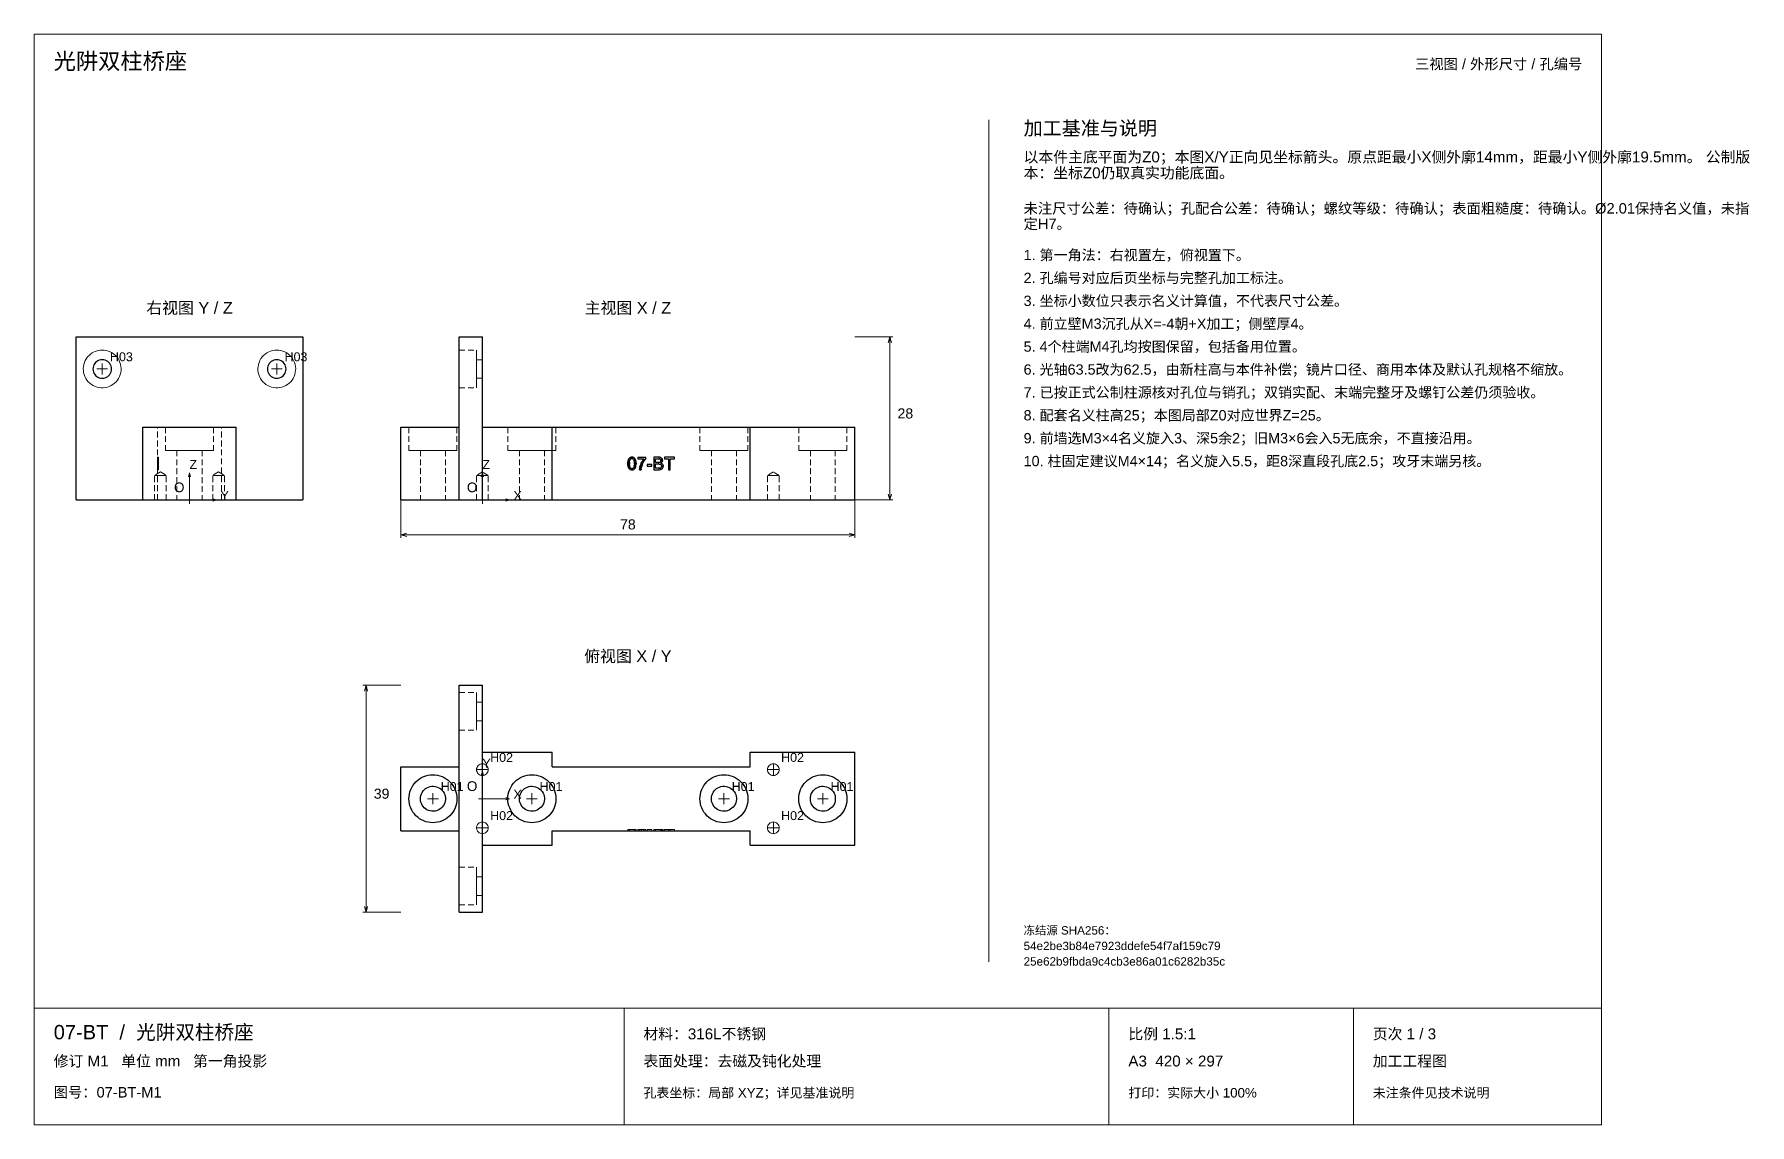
# Paper-space layout '01_三视图' of a CAD drawing. Header units: millimetres. Extents: x 8 to 450, y 8 to 289.
import ezdxf
from ezdxf.enums import TextEntityAlignment as Align

# ---------------------------------------------------------------- set-up
doc = ezdxf.new("R2010")
doc.units = ezdxf.units.MM
doc.linetypes.add('WP_HIDDEN', pattern=[2.3, 1.5, -0.8])
for name, color, linetype, lineweight in [('ANNOTATIONS', 7, 'CONTINUOUS', 18), ('HIDDEN', 7, 'WP_HIDDEN', 13), ('VISIBLE', 7, 'CONTINUOUS', 25)]:
    doc.layers.add(name, color=color, linetype=linetype, lineweight=lineweight)
doc.styles.add('CJK', font='Arial Unicode.ttf')

psp = doc.layouts.new('01_三视图')

# ---------------------------------------------------------------- texts
at = {"layer": 'ANNOTATIONS', "style": 'CJK'}
for s, height, p in [('光阱双柱桥座', 4.2, (13, 280)), ('加工基准与说明', 3.6, (263, 263)), ('以本件主底平面为Z0；本图X/Y正向见坐标箭头。原点距最小X侧外廓14mm，距最小Y侧外廓19.5mm。 公制版', 2.8, (263, 256)), ('本：坐标Z0仍取真实功能底面。', 2.8, (263, 251.9)), ('未注尺寸公差：待确认；孔配合公差：待确认；螺纹等级：待确认；表面粗糙度：待确认。Ø2.01保持名义值，未指', 2.7, (263, 242.8)), ('定H7。', 2.7, (263, 238.8)), ('1. 第一角法：右视置左，俯视置下。', 2.65, (263, 230.8)), ('2. 孔编号对应后页坐标与完整孔加工标注。', 2.65, (263, 224.9)), ('3. 坐标小数位只表示名义计算值，不代表尺寸公差。', 2.65, (263, 219)), ('4. 前立壁M3沉孔从X=-4朝+X加工；侧壁厚4。', 2.65, (263, 213.1)), ('5. 4个柱端M4孔均按图保留，包括备用位置。', 2.65, (263, 207.2)), ('H03', 2.3, (27.5, 204.75)), ('H03', 2.3, (72.5, 204.75)), ('6. 光轴63.5改为62.5，由新柱高与本件补偿；镜片口径、商用本体及默认孔规格不缩放。', 2.65, (263, 201.3)), ('7. 已按正式公制柱源核对孔位与销孔；双销实配、末端完整牙及螺钉公差仍须验收。', 2.65, (263, 195.4)), ('28', 2.6, (230.5, 190)), ('8. 配套名义柱高25；本图局部Z0对应世界Z=25。', 2.65, (263, 189.5)), ('9. 前墙选M3×4名义旋入3、深5余2；旧M3×6会入5无底余，不直接沿用。', 2.65, (263, 183.6)), ('Z', 2.3, (48, 177)), ('Z', 2.3, (123.5, 177)), ('10. 柱固定建议M4×14；名义旋入5.5，距8深直段孔底2.5；攻牙末端另核。', 2.65, (263, 177.7)), ('O', 2.5, (44, 171)), ('O', 2.5, (119.5, 171)), ('Y', 2.3, (56, 169)), ('X', 2.3, (131.5, 169)), ('Y', 2.3, (123.5, 100)), ('H02', 2.3, (125.5, 101.5)), ('H02', 2.3, (200.5, 101.5)), ('39', 2.6, (95.5, 92)), ('H01', 2.3, (112.75, 94)), ('O', 2.5, (119.5, 94)), ('X', 2.3, (131.5, 92)), ('H01', 2.3, (138.25, 94)), ('H01', 2.3, (187.75, 94)), ('H01', 2.3, (213.25, 94)), ('H02', 2.3, (125.5, 86.5)), ('H02', 2.3, (200.5, 86.5)), ('冻结源 SHA256：', 2.15, (263, 57)), ('54e2be3b84e7923ddefe54f7af159c79', 2.15, (263, 53)), ('25e62b9fbda9c4cb3e86a01c6282b35c', 2.15, (263, 49)), ('07-BT  /  光阱双柱桥座', 3.7, (13, 30)), ('材料：316L不锈钢', 2.8, (165, 30)), ('比例 1.5:1', 2.8, (290, 30)), ('页次 1 / 3', 2.8, (353, 30)), ('修订 M1   单位 mm   第一角投影', 2.8, (13, 23)), ('表面处理：去磁及钝化处理', 2.8, (165, 23)), ('A3  420 × 297', 2.8, (290, 23)), ('加工工程图', 2.8, (353, 23)), ('图号：07-BT-M1', 2.7, (13, 15)), ('孔表坐标：局部 XYZ；详见基准说明', 2.45, (165, 15)), ('打印：实际大小 100%', 2.45, (290, 15)), ('未注条件见技术说明', 2.45, (353, 15))]:
    psp.add_text(s, height=height, dxfattribs=at).set_placement(p)
psp.add_text('三视图 / 外形尺寸 / 孔编号', height=2.7, dxfattribs=at).set_placement((407, 280), align=Align.RIGHT)
for s, height, p in [('右视图 Y / Z', 3, (48, 217)), ('主视图 X / Z', 3, (161, 217)), ('78', 2.6, (161, 161.4)), ('俯视图 X / Y', 3, (161, 127.25))]:
    psp.add_text(s, height=height, dxfattribs=at).set_placement(p, align=Align.CENTER)

# ---------------------------------------------------------------- linework, layer by layer
at = {"layer": 'ANNOTATIONS'}
for p, q in [((412, 289), (8, 289)), ((8, 289), (8, 8)), ((412, 8), (412, 289)), ((254, 50), (254, 267)), ((219.5, 211), (229.3, 211)), ((228.5, 211), (228.08, 209.5)), ((228.5, 169), (228.5, 211)), ((228.5, 211), (228.92, 209.5)), ((25.5, 201.35), (25.5, 204.15)), ((70.5, 201.35), (70.5, 204.15)), ((24.1, 202.75), (26.9, 202.75)), ((69.1, 202.75), (71.9, 202.75)), ((48, 176), (47.72, 175)), ((48, 169), (48, 176)), ((48, 176), (48.28, 175)), ((123.5, 176), (123.22, 175)), ((123.5, 169), (123.5, 176)), ((123.5, 176), (123.78, 175)), ((47, 169), (49, 169)), ((48, 168), (48, 170)), ((48, 169), (55, 169)), ((55, 169), (54, 169.28)), ((55, 169), (54, 168.72)), ((102.5, 169), (102.5, 159.2)), ((122.5, 169), (124.5, 169)), ((123.5, 168), (123.5, 170)), ((123.5, 169), (130.5, 169)), ((130.5, 169), (129.5, 169.28)), ((130.5, 169), (129.5, 168.72)), ((219.5, 169), (219.5, 159.2)), ((219.5, 169), (229.3, 169)), ((228.5, 169), (228.08, 170.5)), ((228.5, 169), (228.92, 170.5)), ((102.5, 160), (104, 160.42)), ((102.5, 160), (219.5, 160)), ((102.5, 160), (104, 159.58)), ((219.5, 160), (218, 160.42)), ((219.5, 160), (218, 159.58)), ((102.5, 121.25), (92.7, 121.25)), ((93.5, 121.25), (93.08, 119.75)), ((93.5, 62.75), (93.5, 121.25)), ((93.5, 121.25), (93.92, 119.75)), ((122.1, 99.5), (124.9, 99.5)), ((123.5, 99), (123.22, 98)), ((123.5, 98.1), (123.5, 100.9)), ((123.5, 92), (123.5, 99)), ((123.5, 99), (123.78, 98)), ((197.1, 99.5), (199.9, 99.5)), ((198.5, 98.1), (198.5, 100.9)), ((110.75, 90.6), (110.75, 93.4)), ((123.5, 91), (123.5, 93)), ((136.25, 90.6), (136.25, 93.4)), ((185.75, 90.6), (185.75, 93.4)), ((211.25, 90.6), (211.25, 93.4)), ((109.35, 92), (112.15, 92)), ((122.5, 92), (124.5, 92)), ((123.5, 92), (130.5, 92)), ((130.5, 92), (129.5, 92.28)), ((130.5, 92), (129.5, 91.72)), ((134.85, 92), (137.65, 92)), ((184.35, 92), (187.15, 92)), ((209.85, 92), (212.65, 92)), ((122.1, 84.5), (124.9, 84.5)), ((123.5, 83.1), (123.5, 85.9)), ((197.1, 84.5), (199.9, 84.5)), ((198.5, 83.1), (198.5, 85.9)), ((102.5, 62.75), (92.7, 62.75)), ((93.5, 62.75), (93.08, 64.25)), ((93.5, 62.75), (93.92, 64.25)), ((8, 38), (412, 38)), ((160, 8), (160, 38)), ((285, 8), (285, 38)), ((348, 8), (348, 38)), ((8, 8), (412, 8))]:
    psp.add_line(p, q, dxfattribs=at)
at = {"layer": 'HIDDEN'}
for points in [[(25.5, 207.63), (24.96, 207.6), (24.43, 207.51), (23.92, 207.36), (23.42, 207.16), (22.95, 206.9), (22.51, 206.6), (22.1, 206.24), (21.74, 205.85), (21.42, 205.42), (21.15, 204.95), (20.93, 204.46), (20.77, 203.95), (20.67, 203.42), (20.63, 202.88), (20.64, 202.35), (20.72, 201.82), (20.85, 201.29), (21.04, 200.79), (21.28, 200.31), (21.57, 199.86), (21.91, 199.45), (22.3, 199.07), (22.72, 198.74), (23.18, 198.46), (23.67, 198.23), (24.17, 198.06), (24.7, 197.94), (25.23, 197.88), (25.77, 197.88), (26.3, 197.94), (26.83, 198.06), (27.33, 198.23), (27.82, 198.46), (28.28, 198.74), (28.7, 199.07), (29.09, 199.45), (29.43, 199.86), (29.72, 200.31), (29.96, 200.79), (30.15, 201.29), (30.28, 201.82), (30.36, 202.35), (30.37, 202.88), (30.33, 203.42), (30.23, 203.95), (30.07, 204.46), (29.85, 204.95), (29.58, 205.42), (29.26, 205.85), (28.9, 206.24), (28.49, 206.6), (28.05, 206.9), (27.58, 207.16), (27.08, 207.36), (26.57, 207.51), (26.04, 207.6), (25.5, 207.63)], [(70.5, 207.63), (69.96, 207.6), (69.43, 207.51), (68.92, 207.36), (68.42, 207.16), (67.95, 206.9), (67.51, 206.6), (67.1, 206.24), (66.74, 205.85), (66.42, 205.42), (66.15, 204.95), (65.93, 204.46), (65.77, 203.95), (65.67, 203.42), (65.63, 202.88), (65.64, 202.35), (65.72, 201.82), (65.85, 201.29), (66.04, 200.79), (66.28, 200.31), (66.57, 199.86), (66.91, 199.45), (67.3, 199.07), (67.72, 198.74), (68.18, 198.46), (68.67, 198.23), (69.17, 198.06), (69.7, 197.94), (70.23, 197.88), (70.77, 197.88), (71.3, 197.94), (71.83, 198.06), (72.33, 198.23), (72.82, 198.46), (73.28, 198.74), (73.7, 199.07), (74.09, 199.45), (74.43, 199.86), (74.72, 200.31), (74.96, 200.79), (75.15, 201.29), (75.28, 201.82), (75.36, 202.35), (75.37, 202.88), (75.33, 203.42), (75.23, 203.95), (75.07, 204.46), (74.85, 204.95), (74.58, 205.42), (74.26, 205.85), (73.9, 206.24), (73.49, 206.6), (73.05, 206.9), (72.58, 207.16), (72.08, 207.36), (71.57, 207.51), (71.04, 207.6), (70.5, 207.63)], [(117.5, 207.63), (117.5, 207.5), (117.5, 207.14), (117.5, 206.56), (117.5, 205.79), (117.5, 204.87), (117.5, 203.83), (117.5, 202.75), (117.5, 201.67), (117.5, 200.63), (117.5, 199.71), (117.5, 198.94), (117.5, 198.36), (117.5, 198), (117.5, 197.88)], [(117.5, 207.63), (122, 207.63)], [(122, 207.63), (122, 207.5), (122, 207.14), (122, 206.56), (122, 205.79), (122, 204.87), (122, 203.83), (122, 202.75), (122, 201.67), (122, 200.63), (122, 199.71), (122, 198.94), (122, 198.36), (122, 198), (122, 197.88)], [(122, 205.15), (122, 205.09), (122, 204.91), (122, 204.63), (122, 204.25), (122, 203.79), (122, 203.28), (122, 202.75), (122, 202.22), (122, 201.71), (122, 201.25), (122, 200.87), (122, 200.59), (122, 200.41), (122, 200.35)], [(122, 205.15), (123.5, 205.15)], [(123.5, 205.15), (123.5, 205.09), (123.5, 204.91), (123.5, 204.63), (123.5, 204.25), (123.5, 203.79), (123.5, 203.28), (123.5, 202.75), (123.5, 202.22), (123.5, 201.71), (123.5, 201.25), (123.5, 200.87), (123.5, 200.59), (123.5, 200.41), (123.5, 200.35)], [(122, 200.35), (123.5, 200.35)], [(117.5, 197.88), (122, 197.88)], [(36, 187.75), (39.75, 187.75)], [(39.75, 169), (39.75, 187.75)], [(39.75, 187.75), (56.25, 187.75)], [(54.19, 187.75), (54.03, 187.75), (53.57, 187.75), (52.84, 187.75), (51.86, 187.75), (50.68, 187.75), (49.38, 187.75), (48, 187.75), (46.62, 187.75), (45.32, 187.75), (44.14, 187.75), (43.16, 187.75), (42.43, 187.75), (41.97, 187.75), (41.81, 187.75)], [(41.81, 187.75), (41.85, 187.75), (41.97, 187.75), (42.16, 187.75), (42.43, 187.75), (42.76, 187.75), (43.16, 187.75), (43.62, 187.75), (44.14, 187.75), (44.71, 187.75), (45.32, 187.75), (45.96, 187.75), (46.62, 187.75), (47.31, 187.75), (48, 187.75)], [(41.81, 187.75), (41.81, 181.75)], [(48, 187.75), (48.69, 187.75), (49.38, 187.75), (50.04, 187.75), (50.68, 187.75), (51.29, 187.75), (51.86, 187.75), (52.38, 187.75), (52.84, 187.75), (53.24, 187.75), (53.57, 187.75), (53.84, 187.75), (54.03, 187.75), (54.15, 187.75), (54.19, 187.75)], [(54.19, 187.75), (54.19, 181.75)], [(56.25, 169), (56.25, 187.75)], [(56.25, 187.75), (60, 187.75)], [(104.56, 187.75), (104.72, 187.75), (105.18, 187.75), (105.91, 187.75), (106.89, 187.75), (108.07, 187.75), (109.37, 187.75), (110.75, 187.75), (112.13, 187.75), (113.43, 187.75), (114.61, 187.75), (115.59, 187.75), (116.32, 187.75), (116.78, 187.75), (116.94, 187.75)], [(104.56, 187.75), (104.56, 181.75)], [(116.94, 187.75), (116.94, 181.75)], [(117.5, 169), (117.5, 187.75)], [(123.5, 187.75), (123.5, 169)], [(130.06, 187.75), (130.22, 187.75), (130.68, 187.75), (131.41, 187.75), (132.39, 187.75), (133.57, 187.75), (134.87, 187.75), (136.25, 187.75), (137.63, 187.75), (138.93, 187.75), (140.11, 187.75), (141.09, 187.75), (141.82, 187.75), (142.28, 187.75), (142.44, 187.75)], [(130.06, 187.75), (130.06, 181.75)], [(142.44, 187.75), (142.44, 181.75)], [(179.56, 187.75), (179.72, 187.75), (180.18, 187.75), (180.91, 187.75), (181.89, 187.75), (183.07, 187.75), (184.37, 187.75), (185.75, 187.75), (187.13, 187.75), (188.43, 187.75), (189.61, 187.75), (190.59, 187.75), (191.32, 187.75), (191.78, 187.75), (191.94, 187.75)], [(179.56, 187.75), (179.56, 181.75)], [(191.94, 187.75), (191.94, 181.75)], [(205.06, 187.75), (205.22, 187.75), (205.68, 187.75), (206.41, 187.75), (207.39, 187.75), (208.57, 187.75), (209.87, 187.75), (211.25, 187.75), (212.63, 187.75), (213.93, 187.75), (215.11, 187.75), (216.09, 187.75), (216.82, 187.75), (217.28, 187.75), (217.44, 187.75)], [(205.06, 187.75), (205.06, 181.75)], [(217.44, 187.75), (217.44, 181.75)], [(54.19, 181.75), (54.03, 181.75), (53.57, 181.75), (52.84, 181.75), (51.86, 181.75), (50.68, 181.75), (49.38, 181.75), (48, 181.75), (46.62, 181.75), (45.32, 181.75), (44.14, 181.75), (43.16, 181.75), (42.43, 181.75), (41.97, 181.75), (41.81, 181.75)], [(41.81, 181.75), (41.85, 181.75), (41.97, 181.75), (42.16, 181.75), (42.43, 181.75), (42.76, 181.75), (43.16, 181.75), (43.62, 181.75), (44.14, 181.75), (44.71, 181.75), (45.32, 181.75), (45.96, 181.75), (46.62, 181.75), (47.31, 181.75), (48, 181.75)], [(51.23, 181.75), (51.14, 181.75), (50.91, 181.75), (50.52, 181.75), (50.01, 181.75), (49.4, 181.75), (48.72, 181.75), (48, 181.75), (47.28, 181.75), (46.6, 181.75), (45.99, 181.75), (45.48, 181.75), (45.09, 181.75), (44.86, 181.75), (44.77, 181.75)], [(44.77, 181.75), (44.8, 181.75), (44.86, 181.75), (44.96, 181.75), (45.09, 181.75), (45.27, 181.75), (45.48, 181.75), (45.72, 181.75), (45.99, 181.75), (46.28, 181.75), (46.6, 181.75), (46.93, 181.75), (47.28, 181.75), (47.64, 181.75), (48, 181.75)], [(44.77, 181.75), (44.77, 169)], [(48, 181.75), (48.36, 181.75), (48.72, 181.75), (49.07, 181.75), (49.4, 181.75), (49.72, 181.75), (50.01, 181.75), (50.28, 181.75), (50.52, 181.75), (50.73, 181.75), (50.91, 181.75), (51.04, 181.75), (51.14, 181.75), (51.2, 181.75), (51.23, 181.75)], [(48, 181.75), (48.69, 181.75), (49.38, 181.75), (50.04, 181.75), (50.68, 181.75), (51.29, 181.75), (51.86, 181.75), (52.38, 181.75), (52.84, 181.75), (53.24, 181.75), (53.57, 181.75), (53.84, 181.75), (54.03, 181.75), (54.15, 181.75), (54.19, 181.75)], [(51.23, 181.75), (51.23, 169)], [(104.56, 181.75), (104.72, 181.75), (105.18, 181.75), (105.91, 181.75), (106.89, 181.75), (108.07, 181.75), (109.37, 181.75), (110.75, 181.75), (112.13, 181.75), (113.43, 181.75), (114.61, 181.75), (115.59, 181.75), (116.32, 181.75), (116.78, 181.75), (116.94, 181.75)], [(107.53, 181.75), (107.53, 169)], [(107.53, 181.75), (107.61, 181.75), (107.84, 181.75), (108.23, 181.75), (108.74, 181.75), (109.35, 181.75), (110.03, 181.75), (110.75, 181.75), (111.47, 181.75), (112.15, 181.75), (112.76, 181.75), (113.27, 181.75), (113.66, 181.75), (113.89, 181.75), (113.98, 181.75)], [(113.98, 181.75), (113.98, 169)], [(130.06, 181.75), (130.22, 181.75), (130.68, 181.75), (131.41, 181.75), (132.39, 181.75), (133.57, 181.75), (134.87, 181.75), (136.25, 181.75), (137.63, 181.75), (138.93, 181.75), (140.11, 181.75), (141.09, 181.75), (141.82, 181.75), (142.28, 181.75), (142.44, 181.75)], [(133.03, 181.75), (133.03, 169)], [(133.03, 181.75), (133.11, 181.75), (133.34, 181.75), (133.73, 181.75), (134.24, 181.75), (134.85, 181.75), (135.53, 181.75), (136.25, 181.75), (136.97, 181.75), (137.65, 181.75), (138.26, 181.75), (138.77, 181.75), (139.16, 181.75), (139.39, 181.75), (139.47, 181.75)], [(139.47, 181.75), (139.47, 169)], [(179.56, 181.75), (179.72, 181.75), (180.18, 181.75), (180.91, 181.75), (181.89, 181.75), (183.07, 181.75), (184.37, 181.75), (185.75, 181.75), (187.13, 181.75), (188.43, 181.75), (189.61, 181.75), (190.59, 181.75), (191.32, 181.75), (191.78, 181.75), (191.94, 181.75)], [(182.52, 181.75), (182.52, 169)], [(182.52, 181.75), (182.61, 181.75), (182.84, 181.75), (183.23, 181.75), (183.74, 181.75), (184.35, 181.75), (185.03, 181.75), (185.75, 181.75), (186.47, 181.75), (187.15, 181.75), (187.76, 181.75), (188.27, 181.75), (188.66, 181.75), (188.89, 181.75), (188.97, 181.75)], [(188.97, 181.75), (188.97, 169)], [(205.06, 181.75), (205.22, 181.75), (205.68, 181.75), (206.41, 181.75), (207.39, 181.75), (208.57, 181.75), (209.87, 181.75), (211.25, 181.75), (212.63, 181.75), (213.93, 181.75), (215.11, 181.75), (216.09, 181.75), (216.82, 181.75), (217.28, 181.75), (217.44, 181.75)], [(208.03, 181.75), (208.03, 169)], [(208.03, 181.75), (208.11, 181.75), (208.34, 181.75), (208.73, 181.75), (209.24, 181.75), (209.85, 181.75), (210.53, 181.75), (211.25, 181.75), (211.97, 181.75), (212.65, 181.75), (213.26, 181.75), (213.77, 181.75), (214.16, 181.75), (214.39, 181.75), (214.47, 181.75)], [(214.47, 181.75), (214.47, 169)], [(39.75, 180.03), (39.75, 180.01), (39.75, 179.98), (39.75, 179.92), (39.75, 179.84)], [(39.75, 179.92), (39.75, 180), (39.75, 180.03)], [(39.75, 180.03), (40.05, 180.03)], [(39.75, 180.01), (39.75, 176.78)], [(39.75, 179.91), (39.75, 179.99), (39.75, 180.01)], [(39.75, 179.63), (39.75, 180.01)], [(39.75, 180.01), (40.05, 180.01)], [(39.75, 179.97), (39.75, 179.59)], [(39.75, 179.66), (39.75, 179.97)], [(39.75, 179.97), (40.05, 179.97)], [(39.75, 179.62), (39.75, 179.79), (39.75, 179.92)], [(39.75, 179.61), (39.75, 179.79), (39.75, 179.91)], [(39.75, 179.84), (39.75, 179.73), (39.75, 179.6), (39.75, 179.46), (39.75, 179.3)], [(39.75, 179.7), (39.75, 179.68), (39.75, 179.63), (39.75, 179.55), (39.75, 179.43)], [(39.75, 179.7), (40.05, 179.7)], [(39.75, 179.47), (39.75, 179.57), (39.75, 179.64), (39.75, 179.68), (39.75, 179.7)], [(39.75, 178.79), (39.75, 179.04), (39.75, 179.27), (39.75, 179.48), (39.75, 179.66)], [(39.75, 179.66), (40.05, 179.66)], [(39.75, 179.63), (39.75, 176.78)], [(39.75, 179.63), (40.05, 179.63)], [(39.75, 178.65), (39.75, 179.63)], [(39.75, 179.63), (39.75, 179.62), (39.75, 179.59)], [(39.75, 179.14), (39.75, 179.4), (39.75, 179.62)], [(39.75, 179.19), (39.75, 179.61)], [(39.75, 179.59), (39.75, 179.4), (39.75, 179.2), (39.75, 178.74)], [(39.75, 179.59), (40.05, 179.59)], [(39.75, 179.59), (39.75, 179.52), (39.75, 179.42)], [(39.75, 178.37), (39.75, 178.7), (39.75, 179.01), (39.75, 179.26), (39.75, 179.37), (39.75, 179.47)], [(39.75, 179.43), (39.75, 179.35), (39.75, 179.25), (39.75, 179), (39.75, 178.7), (39.75, 178.37)], [(39.75, 179.42), (39.75, 179.29), (39.75, 179.13)], [(39.75, 179.3), (39.75, 179.1), (39.75, 178.88), (39.75, 178.63), (39.75, 178.37)], [(39.75, 178.79), (39.75, 179.19)], [(39.75, 178.37), (39.75, 178.59), (39.75, 178.8), (39.75, 178.98), (39.75, 179.14)], [(39.75, 179.13), (39.75, 178.98), (39.75, 178.85)], [(39.75, 178.85), (39.75, 178.76), (39.75, 178.69)], [(39.75, 177.67), (39.75, 178.24), (39.75, 178.79)], [(39.75, 178.5), (39.75, 178.63), (39.75, 178.79)], [(39.75, 178.74), (39.75, 178.23), (39.75, 177.7)], [(39.75, 178.69), (39.75, 178.66), (39.75, 178.65)], [(39.75, 178.65), (40.05, 178.65)], [(39.75, 178.21), (39.75, 178.3), (39.75, 178.38), (39.75, 178.45), (39.75, 178.5)], [(39.75, 178.5), (40.05, 178.5)], [(39.75, 178.37), (39.75, 177.99), (39.75, 177.64), (39.75, 177.32), (39.75, 177.18), (39.75, 177.06)], [(39.75, 177.46), (39.75, 177.65), (39.75, 177.87), (39.75, 178.11), (39.75, 178.37)], [(39.75, 177.31), (39.75, 177.4), (39.75, 177.5), (39.75, 177.75), (39.75, 178.05), (39.75, 178.37)], [(39.75, 178.37), (39.75, 178.05), (39.75, 177.75), (39.75, 177.5), (39.75, 177.4), (39.75, 177.32)], [(39.75, 177.16), (39.75, 178.27)], [(39.75, 178.27), (40.05, 178.27)], [(39.75, 178.27), (39.75, 178.26), (39.75, 178.22)], [(39.75, 178.22), (39.75, 178.14), (39.75, 178.03)], [(39.75, 177.72), (39.75, 177.98), (39.75, 178.21)], [(39.75, 178.15), (39.75, 177.75)], [(39.75, 178.15), (40.05, 178.15)], [(39.75, 178.03), (39.75, 177.89), (39.75, 177.72)], [(39.75, 177.75), (40.05, 177.75)], [(39.75, 177.29), (39.75, 177.5), (39.75, 177.72)], [(39.75, 177.72), (39.75, 177.57), (39.75, 177.44)], [(39.75, 177.7), (39.75, 177.21), (39.75, 176.99), (39.75, 176.78)], [(39.75, 176.78), (39.75, 177.24), (39.75, 177.67)], [(39.75, 176.92), (39.75, 177.02), (39.75, 177.15), (39.75, 177.29), (39.75, 177.46)], [(39.75, 177.44), (39.75, 177.34), (39.75, 177.27)], [(39.75, 177.32), (39.75, 177.2), (39.75, 177.12), (39.75, 177.07), (39.75, 177.05)], [(39.75, 177.05), (39.75, 177.07), (39.75, 177.12), (39.75, 177.2), (39.75, 177.31)], [(39.75, 176.99), (39.75, 177.12), (39.75, 177.29)], [(39.75, 177.27), (39.75, 177.21), (39.75, 177.18)], [(39.75, 177.18), (39.75, 177.16)], [(39.75, 177.16), (40.05, 177.16)], [(39.75, 177.06), (39.75, 176.91), (39.75, 176.81), (39.75, 176.75), (39.75, 176.72)], [(39.75, 177.05), (40.05, 177.05)], [(39.75, 176.83), (39.75, 176.9), (39.75, 176.99)], [(39.75, 176.72), (39.75, 176.74), (39.75, 176.77), (39.75, 176.83), (39.75, 176.92)], [(40.05, 179.84), (40.05, 179.92), (40.05, 179.98), (40.05, 180.01), (40.05, 180.03)], [(40.05, 180.03), (40.05, 180), (40.05, 179.92)], [(40.05, 180.01), (40.05, 179.99), (40.05, 179.91)], [(40.05, 176.78), (40.05, 180.01)], [(40.05, 179.63), (40.05, 180.01)], [(40.05, 179.97), (40.05, 179.66)], [(40.05, 179.59), (40.05, 179.97)], [(40.05, 179.92), (40.05, 179.79), (40.05, 179.62)], [(40.05, 179.91), (40.05, 179.79), (40.05, 179.61)], [(40.05, 179.3), (40.05, 179.46), (40.05, 179.61), (40.05, 179.73), (40.05, 179.84)], [(40.05, 179.43), (40.05, 179.55), (40.05, 179.63), (40.05, 179.68), (40.05, 179.7)], [(40.05, 179.7), (40.05, 179.68), (40.05, 179.64), (40.05, 179.57), (40.05, 179.47)], [(40.05, 179.66), (40.05, 179.48), (40.05, 179.28), (40.05, 179.05), (40.05, 178.79)], [(40.05, 179.63), (40.05, 176.78)], [(40.05, 179.63), (40.05, 178.65)], [(40.05, 179.59), (40.05, 179.62), (40.05, 179.63)], [(40.05, 179.62), (40.05, 179.4), (40.05, 179.14)], [(40.05, 179.61), (40.05, 179.19)], [(40.05, 178.74), (40.05, 178.98), (40.05, 179.21), (40.05, 179.41), (40.05, 179.59)], [(40.05, 179.42), (40.05, 179.52), (40.05, 179.59)], [(40.05, 179.47), (40.05, 179.38), (40.05, 179.29), (40.05, 179.17), (40.05, 179.04), (40.05, 178.9), (40.05, 178.74), (40.05, 178.57), (40.05, 178.37)], [(40.05, 178.37), (40.05, 178.57), (40.05, 178.74), (40.05, 178.9), (40.05, 179.04), (40.05, 179.16), (40.05, 179.27), (40.05, 179.36), (40.05, 179.43)], [(40.05, 179.13), (40.05, 179.29), (40.05, 179.42)], [(40.05, 178.37), (40.05, 178.65), (40.05, 178.89), (40.05, 179.11), (40.05, 179.3)], [(40.05, 179.19), (40.05, 178.79)], [(40.05, 179.14), (40.05, 178.98), (40.05, 178.81), (40.05, 178.6), (40.05, 178.37)], [(40.05, 178.85), (40.05, 178.98), (40.05, 179.13)], [(40.05, 178.69), (40.05, 178.76), (40.05, 178.85)], [(40.05, 178.79), (40.05, 178.24), (40.05, 177.67)], [(40.05, 178.79), (40.05, 178.63), (40.05, 178.5)], [(40.05, 177.7), (40.05, 178.23), (40.05, 178.74)], [(40.05, 178.65), (40.05, 178.66), (40.05, 178.69)], [(40.05, 178.5), (40.05, 178.45), (40.05, 178.38), (40.05, 178.3), (40.05, 178.21)], [(40.05, 178.37), (40.05, 178.1), (40.05, 177.86), (40.05, 177.64), (40.05, 177.46)], [(40.05, 177.06), (40.05, 177.17), (40.05, 177.29), (40.05, 177.43), (40.05, 177.59), (40.05, 177.76), (40.05, 177.95), (40.05, 178.15), (40.05, 178.37)], [(40.05, 178.37), (40.05, 178.18), (40.05, 178.01), (40.05, 177.85), (40.05, 177.71), (40.05, 177.59), (40.05, 177.48), (40.05, 177.39), (40.05, 177.31)], [(40.05, 177.32), (40.05, 177.39), (40.05, 177.48), (40.05, 177.59), (40.05, 177.71), (40.05, 177.85), (40.05, 178.01), (40.05, 178.18), (40.05, 178.37)], [(40.05, 178.27), (40.05, 177.16)], [(40.05, 178.22), (40.05, 178.26), (40.05, 178.27)], [(40.05, 178.03), (40.05, 178.14), (40.05, 178.22)], [(40.05, 178.21), (40.05, 177.98), (40.05, 177.72)], [(40.05, 178.15), (40.05, 177.75)], [(40.05, 177.72), (40.05, 177.89), (40.05, 178.03)], [(40.05, 177.72), (40.05, 177.5), (40.05, 177.29)], [(40.05, 177.44), (40.05, 177.57), (40.05, 177.72)], [(40.05, 176.78), (40.05, 176.98), (40.05, 177.2), (40.05, 177.44), (40.05, 177.7)], [(40.05, 177.67), (40.05, 177.24), (40.05, 176.78)], [(40.05, 177.46), (40.05, 177.29), (40.05, 177.15), (40.05, 177.02), (40.05, 176.92)], [(40.05, 177.27), (40.05, 177.34), (40.05, 177.44)], [(40.05, 177.05), (40.05, 177.07), (40.05, 177.12), (40.05, 177.2), (40.05, 177.32)], [(40.05, 177.31), (40.05, 177.2), (40.05, 177.12), (40.05, 177.07), (40.05, 177.05)], [(40.05, 177.29), (40.05, 177.12), (40.05, 176.99)], [(40.05, 177.18), (40.05, 177.21), (40.05, 177.27)], [(40.05, 177.16), (40.05, 177.18)], [(40.05, 176.72), (40.05, 176.75), (40.05, 176.81), (40.05, 176.91), (40.05, 177.06)], [(40.05, 176.99), (40.05, 176.9), (40.05, 176.83)], [(40.05, 176.92), (40.05, 176.83), (40.05, 176.77), (40.05, 176.74), (40.05, 176.72)], [(160.99, 178.37), (160.99, 178.43)], [(161.05, 179.06), (161.09, 179.23)], [(162.05, 176.72), (161.82, 176.75), (161.63, 176.81), (161.46, 176.91), (161.31, 177.06)], [(161.37, 179.75), (161.46, 179.84)], [(161.4, 178.49), (161.4, 178.44)], [(161.4, 178.2), (161.42, 177.94)], [(161.43, 178.89), (161.41, 178.74)], [(161.57, 179.41), (161.48, 179.19), (161.43, 178.89)], [(161.56, 179.9), (161.58, 179.92)], [(161.62, 177.27), (161.76, 177.14), (161.84, 177.09), (161.93, 177.06)], [(161.92, 179.68), (161.77, 179.62), (161.64, 179.51)], [(161.74, 179.98), (161.85, 180.01)], [(161.85, 180.01), (161.89, 180.01)], [(161.94, 180.02), (162.05, 180.03)], [(162.05, 180.03), (162.11, 180.02)], [(162.14, 180.02), (162.17, 180.02)], [(162.47, 179.48), (162.32, 179.61), (162.25, 179.66), (162.16, 179.68)], [(162.16, 177.06), (162.25, 177.09), (162.33, 177.14), (162.47, 177.27)], [(162.28, 180), (162.39, 179.97), (162.5, 179.92)], [(162.5, 179.92), (162.6, 179.86)], [(162.63, 176.92), (162.5, 176.83)], [(162.54, 177.37), (162.62, 177.58)], [(162.63, 179.84), (162.74, 179.74)], [(162.94, 177.34), (162.8, 177.1), (162.72, 177), (162.63, 176.92)], [(162.65, 177.76), (162.69, 178.22)], [(162.83, 179.62), (162.92, 179.45), (162.99, 179.25)], [(162.96, 177.39), (162.94, 177.34)], [(163.1, 178.2), (163.07, 177.83), (163, 177.52)], [(163.03, 179.14), (163.04, 179.08)], [(163.04, 179.07), (163.07, 178.92)], [(163.1, 178.43), (163.1, 178.37)], [(163.98, 176.85), (164, 177.07)], [(164.04, 177.3), (164.09, 177.54)], [(164.1, 177.59), (164.13, 177.7)], [(164.21, 177.97), (164.3, 178.22), (164.41, 178.48)], [(164.49, 177.47), (164.41, 176.98)], [(164.61, 178.86), (164.64, 178.93)], [(164.64, 178.93), (164.79, 179.17)], [(164.95, 178.68), (164.77, 178.3)], [(164.82, 179.2), (165.03, 179.49)], [(165.24, 179.18), (165.05, 178.86)], [(165.51, 179.53), (165.25, 179.19)], [(168.86, 179.63), (168.73, 179.63)], [(168.89, 177.16), (168.97, 177.16)], [(168.9, 179.63), (168.9, 179.63)], [(168.91, 178.66), (169.05, 178.67)], [(168.99, 179.62), (168.93, 179.63)], [(168.95, 180.01), (169.2, 179.99)], [(169.22, 178.24), (168.95, 178.27)], [(169.05, 179.62), (169.02, 179.62)], [(169.06, 178.67), (169.12, 178.67)], [(169.06, 177.17), (169.07, 177.17)], [(169.07, 177.17), (169.1, 177.17)], [(169.1, 179.61), (169.1, 179.61)], [(169.1, 179.61), (169.1, 179.61)], [(169.15, 179.6), (169.14, 179.6)], [(169.21, 179.99), (169.39, 179.94)], [(169.22, 178.7), (169.35, 178.76), (169.44, 178.85)], [(169.24, 177.19), (169.35, 177.23)], [(169.44, 178.15), (169.31, 178.22)], [(169.45, 179.42), (169.35, 179.52)], [(169.44, 178.85), (169.5, 178.99)], [(169.56, 178.03), (169.47, 178.13)], [(169.57, 178.54), (169.49, 178.5)], [(169.49, 178.5), (169.52, 178.49)], [(169.5, 177.32), (169.57, 177.4)], [(169.52, 179.17), (169.51, 179.27)], [(169.51, 179.01), (169.52, 179.1)], [(169.51, 179), (169.51, 179.01)], [(169.59, 176.89), (169.58, 176.89)], [(169.78, 178.72), (169.69, 178.63), (169.59, 178.56)], [(169.77, 176.99), (169.59, 176.89)], [(169.6, 179.84), (169.67, 179.79)], [(169.63, 177.54), (169.66, 177.69)], [(169.65, 177.78), (169.64, 177.88)], [(169.69, 179.77), (169.73, 179.73)], [(169.72, 178.4), (169.85, 178.31)], [(169.86, 177.08), (169.77, 176.99)], [(169.92, 177.15), (169.88, 177.1)], [(169.89, 179.48), (169.93, 179.33), (169.94, 179.19)], [(169.92, 179.01), (169.9, 178.93)], [(169.94, 179.1), (169.93, 179.05)], [(169.94, 178.21), (170.04, 178.03), (170.09, 177.84)], [(170.05, 177.4), (170, 177.29)], [(170.09, 177.58), (170.06, 177.43)], [(40.5, 176.21), (38.99, 175.3)], [(42.01, 175.3), (41.97, 175.3), (41.86, 175.3), (41.68, 175.3), (41.44, 175.3), (41.15, 175.3), (40.84, 175.3), (40.5, 175.3), (40.16, 175.3), (39.85, 175.3), (39.56, 175.3), (39.32, 175.3), (39.14, 175.3), (39.03, 175.3), (38.99, 175.3)], [(38.99, 175.3), (39, 175.3), (39.03, 175.3), (39.08, 175.3), (39.14, 175.3), (39.22, 175.3), (39.32, 175.3), (39.43, 175.3), (39.56, 175.3), (39.7, 175.3), (39.85, 175.3), (40, 175.3), (40.16, 175.3), (40.33, 175.3), (40.5, 175.3)], [(38.99, 169), (38.99, 175.3)], [(39.75, 176.78), (39.75, 176.79), (39.75, 176.83)], [(39.75, 176.78), (40.05, 176.78)], [(39.75, 176.72), (40.05, 176.72)], [(40.05, 176.83), (40.05, 176.79), (40.05, 176.78)], [(40.5, 176.21), (42.01, 175.3)], [(40.5, 175.3), (40.67, 175.3), (40.84, 175.3), (41, 175.3), (41.15, 175.3), (41.3, 175.3), (41.44, 175.3), (41.57, 175.3), (41.68, 175.3), (41.78, 175.3), (41.86, 175.3), (41.92, 175.3), (41.97, 175.3), (42, 175.3), (42.01, 175.3)], [(42.01, 169), (42.01, 175.3)], [(55.5, 176.21), (53.99, 175.3)], [(57.01, 175.3), (56.97, 175.3), (56.86, 175.3), (56.68, 175.3), (56.44, 175.3), (56.15, 175.3), (55.84, 175.3), (55.5, 175.3), (55.16, 175.3), (54.85, 175.3), (54.56, 175.3), (54.32, 175.3), (54.14, 175.3), (54.03, 175.3), (53.99, 175.3)], [(53.99, 175.3), (54, 175.3), (54.03, 175.3), (54.08, 175.3), (54.14, 175.3), (54.22, 175.3), (54.32, 175.3), (54.43, 175.3), (54.56, 175.3), (54.7, 175.3), (54.85, 175.3), (55, 175.3), (55.16, 175.3), (55.33, 175.3), (55.5, 175.3)], [(53.99, 169), (53.99, 175.3)], [(55.5, 176.21), (57.01, 175.3)], [(55.5, 175.3), (55.67, 175.3), (55.84, 175.3), (56, 175.3), (56.15, 175.3), (56.3, 175.3), (56.44, 175.3), (56.57, 175.3), (56.68, 175.3), (56.78, 175.3), (56.86, 175.3), (56.92, 175.3), (56.97, 175.3), (57, 175.3), (57.01, 175.3)], [(57.01, 169), (57.01, 175.3)], [(123.5, 176.21), (121.99, 175.3)], [(125.01, 175.3), (124.97, 175.3), (124.86, 175.3), (124.68, 175.3), (124.44, 175.3), (124.15, 175.3), (123.84, 175.3), (123.5, 175.3), (123.16, 175.3), (122.85, 175.3), (122.56, 175.3), (122.32, 175.3), (122.14, 175.3), (122.03, 175.3), (121.99, 175.3)], [(121.99, 169), (121.99, 175.3)], [(125.01, 175.3), (123.5, 176.21)], [(125.01, 169), (125.01, 175.3)], [(162.49, 176.82), (162.34, 176.76), (162.18, 176.73)], [(169.41, 176.83), (169.23, 176.8), (169.01, 176.78)], [(198.5, 176.21), (196.99, 175.3)], [(200.01, 175.3), (199.97, 175.3), (199.86, 175.3), (199.68, 175.3), (199.44, 175.3), (199.15, 175.3), (198.84, 175.3), (198.5, 175.3), (198.16, 175.3), (197.85, 175.3), (197.56, 175.3), (197.32, 175.3), (197.14, 175.3), (197.03, 175.3), (196.99, 175.3)], [(196.99, 169), (196.99, 175.3)], [(200.01, 175.3), (198.5, 176.21)], [(200.01, 169), (200.01, 175.3)], [(39.75, 169), (18.75, 169)], [(36, 169), (39.75, 169)], [(42.01, 169), (41.97, 169), (41.86, 169), (41.68, 169), (41.44, 169), (41.15, 169), (40.84, 169), (40.5, 169), (40.16, 169), (39.85, 169), (39.56, 169), (39.32, 169), (39.14, 169), (39.03, 169), (38.99, 169)], [(38.99, 169), (39, 169), (39.03, 169), (39.08, 169), (39.14, 169), (39.22, 169), (39.32, 169), (39.43, 169), (39.56, 169), (39.7, 169), (39.85, 169), (40, 169), (40.16, 169), (40.33, 169), (40.5, 169)], [(39.75, 169), (56.25, 169)], [(40.5, 169), (40.67, 169), (40.84, 169), (41, 169), (41.15, 169), (41.3, 169), (41.44, 169), (41.57, 169), (41.68, 169), (41.78, 169), (41.86, 169), (41.92, 169), (41.97, 169), (42, 169), (42.01, 169)], [(51.23, 169), (51.14, 169), (50.91, 169), (50.52, 169), (50.01, 169), (49.4, 169), (48.72, 169), (48, 169), (47.28, 169), (46.6, 169), (45.99, 169), (45.48, 169), (45.09, 169), (44.86, 169), (44.77, 169)], [(44.77, 169), (44.8, 169), (44.86, 169), (44.96, 169), (45.09, 169), (45.27, 169), (45.48, 169), (45.72, 169), (45.99, 169), (46.28, 169), (46.6, 169), (46.93, 169), (47.28, 169), (47.64, 169), (48, 169)], [(48, 169), (48.36, 169), (48.72, 169), (49.07, 169), (49.4, 169), (49.72, 169), (50.01, 169), (50.28, 169), (50.52, 169), (50.73, 169), (50.91, 169), (51.04, 169), (51.14, 169), (51.2, 169), (51.23, 169)], [(57.01, 169), (56.97, 169), (56.86, 169), (56.68, 169), (56.44, 169), (56.15, 169), (55.84, 169), (55.5, 169), (55.16, 169), (54.85, 169), (54.56, 169), (54.32, 169), (54.14, 169), (54.03, 169), (53.99, 169)], [(53.99, 169), (54, 169), (54.03, 169), (54.08, 169), (54.14, 169), (54.22, 169), (54.32, 169), (54.43, 169), (54.56, 169), (54.7, 169), (54.85, 169), (55, 169), (55.16, 169), (55.33, 169), (55.5, 169)], [(55.5, 169), (55.67, 169), (55.84, 169), (56, 169), (56.15, 169), (56.3, 169), (56.44, 169), (56.57, 169), (56.68, 169), (56.78, 169), (56.86, 169), (56.92, 169), (56.97, 169), (57, 169), (57.01, 169)], [(56.25, 169), (77.25, 169)], [(56.25, 169), (60, 169)], [(107.53, 169), (107.61, 169), (107.84, 169), (108.23, 169), (108.74, 169), (109.35, 169), (110.03, 169), (110.75, 169), (111.47, 169), (112.15, 169), (112.76, 169), (113.27, 169), (113.66, 169), (113.89, 169), (113.98, 169)], [(125.01, 169), (124.97, 169), (124.86, 169), (124.68, 169), (124.44, 169), (124.15, 169), (123.84, 169), (123.5, 169), (123.16, 169), (122.85, 169), (122.56, 169), (122.32, 169), (122.14, 169), (122.03, 169), (121.99, 169)], [(133.03, 169), (133.11, 169), (133.34, 169), (133.73, 169), (134.24, 169), (134.85, 169), (135.53, 169), (136.25, 169), (136.97, 169), (137.65, 169), (138.26, 169), (138.77, 169), (139.16, 169), (139.39, 169), (139.47, 169)], [(182.52, 169), (182.61, 169), (182.84, 169), (183.23, 169), (183.74, 169), (184.35, 169), (185.03, 169), (185.75, 169), (186.47, 169), (187.15, 169), (187.76, 169), (188.27, 169), (188.66, 169), (188.89, 169), (188.97, 169)], [(200.01, 169), (199.97, 169), (199.86, 169), (199.68, 169), (199.44, 169), (199.15, 169), (198.84, 169), (198.5, 169), (198.16, 169), (197.85, 169), (197.56, 169), (197.32, 169), (197.14, 169), (197.03, 169), (196.99, 169)], [(208.03, 169), (208.11, 169), (208.34, 169), (208.73, 169), (209.24, 169), (209.85, 169), (210.53, 169), (211.25, 169), (211.97, 169), (212.65, 169), (213.26, 169), (213.77, 169), (214.16, 169), (214.39, 169), (214.47, 169)], [(117.5, 100.25), (117.5, 121.25)], [(123.5, 104), (123.5, 121.25)], [(117.5, 109.63), (117.5, 109.75), (117.5, 110.11), (117.5, 110.69), (117.5, 111.46), (117.5, 112.38), (117.5, 113.42), (117.5, 114.5), (117.5, 115.58), (117.5, 116.62), (117.5, 117.54), (117.5, 118.31), (117.5, 118.89), (117.5, 119.25), (117.5, 119.38)], [(117.5, 119.38), (117.5, 119.34), (117.5, 119.25), (117.5, 119.1), (117.5, 118.89), (117.5, 118.63), (117.5, 118.31), (117.5, 117.95), (117.5, 117.54), (117.5, 117.09), (117.5, 116.62), (117.5, 116.11), (117.5, 115.58), (117.5, 115.05), (117.5, 114.5)], [(117.5, 119.38), (122, 119.38)], [(122, 109.63), (122, 109.75), (122, 110.11), (122, 110.69), (122, 111.46), (122, 112.38), (122, 113.42), (122, 114.5), (122, 115.58), (122, 116.62), (122, 117.54), (122, 118.31), (122, 118.89), (122, 119.25), (122, 119.38)], [(122, 119.38), (122, 119.34), (122, 119.25), (122, 119.1), (122, 118.89), (122, 118.63), (122, 118.31), (122, 117.95), (122, 117.54), (122, 117.09), (122, 116.62), (122, 116.11), (122, 115.58), (122, 115.05), (122, 114.5)], [(122, 112.1), (122, 112.16), (122, 112.34), (122, 112.62), (122, 113), (122, 113.46), (122, 113.97), (122, 114.5), (122, 115.03), (122, 115.54), (122, 116), (122, 116.38), (122, 116.66), (122, 116.84), (122, 116.9)], [(122, 116.9), (122, 116.88), (122, 116.84), (122, 116.77), (122, 116.66), (122, 116.53), (122, 116.38), (122, 116.2), (122, 116), (122, 115.78), (122, 115.54), (122, 115.29), (122, 115.03), (122, 114.77), (122, 114.5)], [(122, 116.9), (123.5, 116.9)], [(123.5, 112.1), (123.5, 112.16), (123.5, 112.34), (123.5, 112.62), (123.5, 113), (123.5, 113.46), (123.5, 113.97), (123.5, 114.5), (123.5, 115.03), (123.5, 115.54), (123.5, 116), (123.5, 116.38), (123.5, 116.66), (123.5, 116.84), (123.5, 116.9)], [(123.5, 116.9), (123.5, 116.88), (123.5, 116.84), (123.5, 116.77), (123.5, 116.66), (123.5, 116.53), (123.5, 116.38), (123.5, 116.2), (123.5, 116), (123.5, 115.78), (123.5, 115.54), (123.5, 115.29), (123.5, 115.03), (123.5, 114.77), (123.5, 114.5)], [(117.5, 114.5), (117.5, 113.95), (117.5, 113.42), (117.5, 112.89), (117.5, 112.38), (117.5, 111.91), (117.5, 111.46), (117.5, 111.05), (117.5, 110.69), (117.5, 110.37), (117.5, 110.11), (117.5, 109.9), (117.5, 109.75), (117.5, 109.66), (117.5, 109.63)], [(122, 114.5), (122, 113.95), (122, 113.42), (122, 112.89), (122, 112.38), (122, 111.91), (122, 111.46), (122, 111.05), (122, 110.69), (122, 110.37), (122, 110.11), (122, 109.9), (122, 109.75), (122, 109.66), (122, 109.63)], [(122, 114.5), (122, 114.23), (122, 113.97), (122, 113.71), (122, 113.46), (122, 113.22), (122, 113), (122, 112.8), (122, 112.62), (122, 112.47), (122, 112.34), (122, 112.23), (122, 112.16), (122, 112.12), (122, 112.1)], [(122, 112.1), (123.5, 112.1)], [(123.5, 114.5), (123.5, 114.23), (123.5, 113.97), (123.5, 113.71), (123.5, 113.46), (123.5, 113.22), (123.5, 113), (123.5, 112.8), (123.5, 112.62), (123.5, 112.47), (123.5, 112.34), (123.5, 112.23), (123.5, 112.16), (123.5, 112.12), (123.5, 112.1)], [(117.5, 109.63), (122, 109.63)], [(123.5, 80), (123.5, 104)], [(117.5, 83.75), (117.5, 100.25)], [(125.01, 99.5), (124.98, 99.79), (124.89, 100.08), (124.75, 100.34), (124.57, 100.57), (124.34, 100.75), (124.08, 100.89), (123.79, 100.98), (123.5, 101.01), (123.21, 100.98), (122.92, 100.89), (122.66, 100.75), (122.43, 100.57), (122.25, 100.34), (122.11, 100.08), (122.02, 99.79), (121.99, 99.5), (122.02, 99.21), (122.11, 98.92), (122.25, 98.66), (122.43, 98.43), (122.66, 98.25), (122.92, 98.11), (123.21, 98.02), (123.5, 97.99), (123.79, 98.02), (124.08, 98.11), (124.34, 98.25), (124.57, 98.43), (124.75, 98.66), (124.89, 98.92), (124.98, 99.21), (125.01, 99.5)], [(200.01, 99.5), (199.98, 99.79), (199.89, 100.08), (199.75, 100.34), (199.57, 100.57), (199.34, 100.75), (199.08, 100.89), (198.79, 100.98), (198.5, 101.01), (198.21, 100.98), (197.92, 100.89), (197.66, 100.75), (197.43, 100.57), (197.25, 100.34), (197.11, 100.08), (197.02, 99.79), (196.99, 99.5), (197.02, 99.21), (197.11, 98.92), (197.25, 98.66), (197.43, 98.43), (197.66, 98.25), (197.92, 98.11), (198.21, 98.02), (198.5, 97.99), (198.79, 98.02), (199.08, 98.11), (199.34, 98.25), (199.57, 98.43), (199.75, 98.66), (199.89, 98.92), (199.98, 99.21), (200.01, 99.5)], [(125.01, 84.5), (124.98, 84.79), (124.89, 85.08), (124.75, 85.34), (124.57, 85.57), (124.34, 85.75), (124.08, 85.89), (123.79, 85.98), (123.5, 86.01), (123.21, 85.98), (122.92, 85.89), (122.66, 85.75), (122.43, 85.57), (122.25, 85.34), (122.11, 85.08), (122.02, 84.79), (121.99, 84.5), (122.02, 84.21), (122.11, 83.92), (122.25, 83.66), (122.43, 83.43), (122.66, 83.25), (122.92, 83.11), (123.21, 83.02), (123.5, 82.99), (123.79, 83.02), (124.08, 83.11), (124.34, 83.25), (124.57, 83.43), (124.75, 83.66), (124.89, 83.92), (124.98, 84.21), (125.01, 84.5)], [(161.31, 84.05), (161.17, 84.05), (161.07, 84.05), (161.01, 84.05), (160.99, 84.05)], [(160.99, 83.75), (160.99, 84.05)], [(160.99, 84.05), (161.02, 84.05), (161.11, 84.05)], [(161.11, 84.05), (161.26, 84.05), (161.46, 84.05)], [(162.05, 84.05), (161.82, 84.05), (161.63, 84.05), (161.46, 84.05), (161.31, 84.05)], [(161.4, 84.05), (161.41, 84.05), (161.45, 84.05), (161.5, 84.05), (161.59, 84.05)], [(161.6, 84.05), (161.52, 84.05), (161.45, 84.05), (161.41, 84.05), (161.4, 84.05)], [(161.4, 83.75), (161.4, 84.05)], [(161.46, 84.05), (161.58, 84.05), (161.72, 84.05), (161.88, 84.05), (162.05, 84.05)], [(161.59, 84.05), (161.79, 84.05), (162.05, 84.05)], [(162.04, 84.05), (161.8, 84.05), (161.6, 84.05)], [(162.51, 84.05), (162.3, 84.05), (162.04, 84.05)], [(162.05, 84.05), (162.29, 84.05), (162.5, 84.05)], [(162.63, 84.05), (162.51, 84.05), (162.37, 84.05), (162.22, 84.05), (162.05, 84.05)], [(162.05, 84.05), (162.3, 84.05), (162.51, 84.05)], [(162.5, 84.05), (162.68, 84.05), (162.83, 84.05)], [(162.51, 84.05), (162.59, 84.05), (162.64, 84.05), (162.68, 84.05), (162.69, 84.05)], [(162.98, 84.05), (162.84, 84.05), (162.63, 84.05)], [(162.69, 83.75), (162.69, 84.05)], [(162.83, 84.05), (162.94, 84.05), (163.03, 84.05)], [(163.1, 84.05), (163.07, 84.05), (162.98, 84.05)], [(163.03, 84.05), (163.08, 84.05), (163.1, 84.05)], [(163.1, 83.75), (163.1, 84.05)], [(163.53, 83.75), (163.53, 84.05)], [(163.53, 84.05), (165.62, 84.05)], [(165.11, 84.05), (163.53, 84.05)], [(164.39, 84.05), (163.98, 84.05)], [(163.98, 83.75), (163.98, 84.05)], [(163.98, 84.05), (163.99, 84.05), (164.02, 84.05), (164.07, 84.05), (164.13, 84.05)], [(164.13, 84.05), (164.21, 84.05), (164.31, 84.05), (164.42, 84.05), (164.54, 84.05)], [(164.54, 84.05), (164.44, 84.05), (164.39, 84.05)], [(164.39, 83.75), (164.39, 84.05)], [(165.01, 84.05), (164.87, 84.05), (164.74, 84.05), (164.63, 84.05), (164.54, 84.05)], [(164.54, 84.05), (164.82, 84.05), (165.11, 84.05)], [(165.62, 84.05), (165.01, 84.05)], [(165.11, 83.75), (165.11, 84.05)], [(165.62, 83.75), (165.62, 84.05)], [(165.97, 83.75), (165.97, 84.05)], [(165.97, 84.05), (167.19, 84.05)], [(167.19, 83.75), (167.19, 84.05)], [(167.66, 83.75), (167.66, 84.05)], [(167.66, 84.05), (168.87, 84.05)], [(168.89, 84.05), (167.66, 84.05)], [(168.09, 84.05), (168.79, 84.05)], [(168.73, 84.05), (168.09, 84.05)], [(168.09, 84.05), (168.89, 84.05)], [(168.84, 84.05), (168.09, 84.05)], [(168.09, 83.75), (168.09, 84.05)], [(169.23, 84.05), (169.14, 84.05), (169.03, 84.05), (168.9, 84.05), (168.73, 84.05)], [(168.79, 84.05), (168.92, 84.05), (169.03, 84.05), (169.12, 84.05), (169.19, 84.05)], [(169.31, 84.05), (169.22, 84.05), (169.11, 84.05), (168.98, 84.05), (168.84, 84.05)], [(168.87, 84.05), (169.05, 84.05), (169.21, 84.05), (169.35, 84.05), (169.47, 84.05)], [(169.41, 84.05), (169.18, 84.05), (168.89, 84.05)], [(168.89, 84.05), (168.99, 84.05), (169.07, 84.05), (169.13, 84.05), (169.18, 84.05)], [(169.18, 84.05), (169.32, 84.05), (169.43, 84.05)], [(169.19, 84.05), (169.34, 84.05), (169.44, 84.05)], [(169.45, 84.05), (169.35, 84.05), (169.23, 84.05)], [(169.56, 84.05), (169.45, 84.05), (169.31, 84.05)], [(169.77, 84.05), (169.61, 84.05), (169.41, 84.05)], [(169.43, 84.05), (169.52, 84.05), (169.59, 84.05)], [(169.44, 84.05), (169.5, 84.05), (169.52, 84.05)], [(169.52, 84.05), (169.5, 84.05), (169.45, 84.05)], [(169.47, 84.05), (169.67, 84.05), (169.82, 84.05)], [(169.83, 84.05), (169.69, 84.05), (169.49, 84.05)], [(169.49, 83.75), (169.49, 84.05)], [(169.49, 84.05), (169.63, 84.05), (169.75, 84.05), (169.86, 84.05), (169.94, 84.05)], [(169.52, 83.75), (169.52, 84.05)], [(169.66, 84.05), (169.63, 84.05), (169.56, 84.05)], [(169.59, 84.05), (169.64, 84.05), (169.66, 84.05)], [(169.66, 83.75), (169.66, 84.05)], [(170, 84.05), (169.9, 84.05), (169.77, 84.05)], [(169.82, 84.05), (169.87, 84.05), (169.91, 84.05), (169.94, 84.05), (169.94, 84.05)], [(169.94, 84.05), (169.92, 84.05), (169.83, 84.05)], [(169.94, 83.75), (169.94, 84.05)], [(169.94, 84.05), (170.01, 84.05), (170.06, 84.05), (170.09, 84.05), (170.1, 84.05)], [(170.1, 84.05), (170.08, 84.05), (170, 84.05)], [(170.1, 83.75), (170.1, 84.05)], [(171.51, 84.05), (170.45, 84.05)], [(170.45, 83.75), (170.45, 84.05)], [(170.45, 84.05), (173.01, 84.05)], [(171.51, 83.75), (171.51, 84.05)], [(171.94, 84.05), (171.51, 84.05)], [(173.01, 84.05), (171.94, 84.05)], [(171.94, 83.75), (171.94, 84.05)], [(173.01, 83.75), (173.01, 84.05)], [(200.01, 84.5), (199.98, 84.79), (199.89, 85.08), (199.75, 85.34), (199.57, 85.57), (199.34, 85.75), (199.08, 85.89), (198.79, 85.98), (198.5, 86.01), (198.21, 85.98), (197.92, 85.89), (197.66, 85.75), (197.43, 85.57), (197.25, 85.34), (197.11, 85.08), (197.02, 84.79), (196.99, 84.5), (197.02, 84.21), (197.11, 83.92), (197.25, 83.66), (197.43, 83.43), (197.66, 83.25), (197.92, 83.11), (198.21, 83.02), (198.5, 82.99), (198.79, 83.02), (199.08, 83.11), (199.34, 83.25), (199.57, 83.43), (199.75, 83.66), (199.89, 83.92), (199.98, 84.21), (200.01, 84.5)], [(117.5, 83.75), (117.5, 62.75)], [(123.5, 62.75), (123.5, 80)], [(161.11, 83.75), (161.06, 83.75), (161.02, 83.75), (160.99, 83.75)], [(160.99, 83.75), (161.01, 83.75), (161.06, 83.75), (161.16, 83.75), (161.31, 83.75)], [(161.46, 83.75), (161.35, 83.75), (161.25, 83.75), (161.11, 83.75)], [(161.31, 83.75), (161.46, 83.75), (161.63, 83.75), (161.83, 83.75), (162.05, 83.75)], [(161.59, 83.75), (161.5, 83.75), (161.44, 83.75), (161.41, 83.75), (161.4, 83.75)], [(161.4, 83.75), (161.41, 83.75), (161.44, 83.75), (161.51, 83.75), (161.6, 83.75)], [(162.05, 83.75), (161.72, 83.75), (161.46, 83.75)], [(162.05, 83.75), (161.79, 83.75), (161.59, 83.75)], [(161.6, 83.75), (161.8, 83.75), (162.04, 83.75)], [(162.04, 83.75), (162.3, 83.75), (162.51, 83.75)], [(162.05, 83.75), (162.37, 83.75), (162.51, 83.75), (162.63, 83.75)], [(162.5, 83.75), (162.29, 83.75), (162.05, 83.75)], [(162.51, 83.75), (162.3, 83.75), (162.05, 83.75)], [(162.83, 83.75), (162.68, 83.75), (162.5, 83.75)], [(162.69, 83.75), (162.68, 83.75), (162.65, 83.75), (162.59, 83.75), (162.51, 83.75)], [(162.51, 83.75), (162.59, 83.75), (162.65, 83.75), (162.68, 83.75), (162.69, 83.75)], [(162.63, 83.75), (162.74, 83.75), (162.84, 83.75), (162.92, 83.75), (162.98, 83.75)], [(163.03, 83.75), (162.94, 83.75), (162.83, 83.75)], [(162.98, 83.75), (163.04, 83.75), (163.07, 83.75), (163.1, 83.75)], [(163.1, 83.75), (163.08, 83.75), (163.03, 83.75)], [(165.62, 83.75), (163.53, 83.75)], [(163.53, 83.75), (165.11, 83.75)], [(164.13, 83.75), (164.02, 83.75), (163.99, 83.75), (163.98, 83.75)], [(163.98, 83.75), (164.39, 83.75)], [(164.54, 83.75), (164.42, 83.75), (164.31, 83.75), (164.21, 83.75), (164.13, 83.75)], [(164.39, 83.75), (164.44, 83.75), (164.54, 83.75)], [(165.11, 83.75), (164.81, 83.75), (164.54, 83.75)], [(164.54, 83.75), (164.63, 83.75), (164.74, 83.75), (164.87, 83.75), (165.01, 83.75)], [(165.01, 83.75), (165.31, 83.75), (165.62, 83.75)], [(167.19, 83.75), (165.97, 83.75)], [(168.87, 83.75), (167.66, 83.75)], [(167.66, 83.75), (168.89, 83.75)], [(168.79, 83.75), (168.09, 83.75)], [(168.09, 83.75), (168.73, 83.75)], [(168.89, 83.75), (168.09, 83.75)], [(168.09, 83.75), (168.84, 83.75)], [(168.73, 83.75), (168.89, 83.75), (169.03, 83.75), (169.14, 83.75), (169.23, 83.75)], [(169.19, 83.75), (169.12, 83.75), (169.03, 83.75), (168.92, 83.75), (168.79, 83.75)], [(168.84, 83.75), (168.98, 83.75), (169.1, 83.75), (169.21, 83.75), (169.31, 83.75)], [(169.47, 83.75), (169.34, 83.75), (169.2, 83.75), (168.87, 83.75)], [(168.89, 83.75), (169.17, 83.75), (169.41, 83.75)], [(169.18, 83.75), (169.13, 83.75), (169.07, 83.75), (168.89, 83.75)], [(169.43, 83.75), (169.32, 83.75), (169.18, 83.75)], [(169.44, 83.75), (169.34, 83.75), (169.19, 83.75)], [(169.23, 83.75), (169.35, 83.75), (169.45, 83.75)], [(169.31, 83.75), (169.45, 83.75), (169.56, 83.75)], [(169.41, 83.75), (169.61, 83.75), (169.77, 83.75)], [(169.59, 83.75), (169.52, 83.75), (169.43, 83.75)], [(169.52, 83.75), (169.5, 83.75), (169.44, 83.75)], [(169.45, 83.75), (169.5, 83.75), (169.52, 83.75)], [(169.82, 83.75), (169.67, 83.75), (169.47, 83.75)], [(169.94, 83.75), (169.86, 83.75), (169.75, 83.75), (169.63, 83.75), (169.49, 83.75)], [(169.49, 83.75), (169.69, 83.75), (169.83, 83.75)], [(169.56, 83.75), (169.63, 83.75), (169.66, 83.75)], [(169.66, 83.75), (169.64, 83.75), (169.59, 83.75)], [(169.77, 83.75), (169.9, 83.75), (170, 83.75)], [(169.94, 83.75), (169.94, 83.75), (169.91, 83.75), (169.87, 83.75), (169.82, 83.75)], [(169.83, 83.75), (169.92, 83.75), (169.94, 83.75)], [(170.1, 83.75), (170.09, 83.75), (170.06, 83.75), (170.01, 83.75), (169.94, 83.75)], [(170, 83.75), (170.08, 83.75), (170.1, 83.75)], [(170.45, 83.75), (171.51, 83.75)], [(173.01, 83.75), (170.45, 83.75)], [(171.51, 83.75), (171.94, 83.75)], [(171.94, 83.75), (173.01, 83.75)], [(117.5, 64.62), (117.5, 64.75), (117.5, 65.11), (117.5, 65.69), (117.5, 66.46), (117.5, 67.38), (117.5, 68.42), (117.5, 69.5), (117.5, 70.58), (117.5, 71.62), (117.5, 72.54), (117.5, 73.31), (117.5, 73.89), (117.5, 74.25), (117.5, 74.38)], [(117.5, 74.38), (117.5, 74.34), (117.5, 74.25), (117.5, 74.1), (117.5, 73.89), (117.5, 73.63), (117.5, 73.31), (117.5, 72.95), (117.5, 72.54), (117.5, 72.09), (117.5, 71.62), (117.5, 71.11), (117.5, 70.58), (117.5, 70.05), (117.5, 69.5)], [(117.5, 74.38), (122, 74.38)], [(122, 64.62), (122, 64.75), (122, 65.11), (122, 65.69), (122, 66.46), (122, 67.38), (122, 68.42), (122, 69.5), (122, 70.58), (122, 71.62), (122, 72.54), (122, 73.31), (122, 73.89), (122, 74.25), (122, 74.38)], [(122, 74.38), (122, 74.34), (122, 74.25), (122, 74.1), (122, 73.89), (122, 73.63), (122, 73.31), (122, 72.95), (122, 72.54), (122, 72.09), (122, 71.62), (122, 71.11), (122, 70.58), (122, 70.05), (122, 69.5)], [(122, 67.1), (122, 67.16), (122, 67.34), (122, 67.62), (122, 68), (122, 68.46), (122, 68.97), (122, 69.5), (122, 70.03), (122, 70.54), (122, 71), (122, 71.38), (122, 71.66), (122, 71.84), (122, 71.9)], [(122, 71.9), (122, 71.88), (122, 71.84), (122, 71.77), (122, 71.66), (122, 71.53), (122, 71.38), (122, 71.2), (122, 71), (122, 70.78), (122, 70.54), (122, 70.29), (122, 70.03), (122, 69.77), (122, 69.5)], [(122, 71.9), (123.5, 71.9)], [(123.5, 67.1), (123.5, 67.16), (123.5, 67.34), (123.5, 67.62), (123.5, 68), (123.5, 68.46), (123.5, 68.97), (123.5, 69.5), (123.5, 70.03), (123.5, 70.54), (123.5, 71), (123.5, 71.38), (123.5, 71.66), (123.5, 71.84), (123.5, 71.9)], [(123.5, 71.9), (123.5, 71.88), (123.5, 71.84), (123.5, 71.77), (123.5, 71.66), (123.5, 71.53), (123.5, 71.38), (123.5, 71.2), (123.5, 71), (123.5, 70.78), (123.5, 70.54), (123.5, 70.29), (123.5, 70.03), (123.5, 69.77), (123.5, 69.5)], [(117.5, 69.5), (117.5, 68.95), (117.5, 68.42), (117.5, 67.89), (117.5, 67.38), (117.5, 66.91), (117.5, 66.46), (117.5, 66.05), (117.5, 65.69), (117.5, 65.37), (117.5, 65.11), (117.5, 64.9), (117.5, 64.75), (117.5, 64.66), (117.5, 64.62)], [(122, 69.5), (122, 68.95), (122, 68.42), (122, 67.89), (122, 67.38), (122, 66.91), (122, 66.46), (122, 66.05), (122, 65.69), (122, 65.37), (122, 65.11), (122, 64.9), (122, 64.75), (122, 64.66), (122, 64.62)], [(122, 69.5), (122, 69.23), (122, 68.97), (122, 68.71), (122, 68.46), (122, 68.22), (122, 68), (122, 67.8), (122, 67.62), (122, 67.47), (122, 67.34), (122, 67.23), (122, 67.16), (122, 67.12), (122, 67.1)], [(122, 67.1), (123.5, 67.1)], [(123.5, 69.5), (123.5, 69.23), (123.5, 68.97), (123.5, 68.71), (123.5, 68.46), (123.5, 68.22), (123.5, 68), (123.5, 67.8), (123.5, 67.62), (123.5, 67.47), (123.5, 67.34), (123.5, 67.23), (123.5, 67.16), (123.5, 67.12), (123.5, 67.1)], [(117.5, 64.62), (122, 64.62)]]:
    psp.add_lwpolyline(points, dxfattribs=at)
at = {"layer": 'VISIBLE'}
for points in [[(18.75, 169), (18.75, 211)], [(18.75, 211), (77.25, 211)], [(77.25, 211), (77.25, 169)], [(117.5, 169), (117.5, 211)], [(117.5, 211), (123.5, 211)], [(123.5, 169), (123.5, 211)], [(25.5, 205.15), (25.12, 205.12), (24.76, 205.03), (24.41, 204.89), (24.09, 204.69), (23.8, 204.45), (23.56, 204.16), (23.36, 203.84), (23.22, 203.49), (23.13, 203.13), (23.1, 202.75), (23.13, 202.37), (23.22, 202.01), (23.36, 201.66), (23.56, 201.34), (23.8, 201.05), (24.09, 200.81), (24.41, 200.61), (24.76, 200.47), (25.12, 200.38), (25.5, 200.35), (25.88, 200.38), (26.24, 200.47), (26.59, 200.61), (26.91, 200.81), (27.2, 201.05), (27.44, 201.34), (27.64, 201.66), (27.78, 202.01), (27.87, 202.37), (27.9, 202.75), (27.87, 203.13), (27.78, 203.49), (27.64, 203.84), (27.44, 204.16), (27.2, 204.45), (26.91, 204.69), (26.59, 204.89), (26.24, 205.03), (25.88, 205.12), (25.5, 205.15)], [(70.5, 205.15), (70.12, 205.12), (69.76, 205.03), (69.41, 204.89), (69.09, 204.69), (68.8, 204.45), (68.56, 204.16), (68.36, 203.84), (68.22, 203.49), (68.13, 203.13), (68.1, 202.75), (68.13, 202.37), (68.22, 202.01), (68.36, 201.66), (68.56, 201.34), (68.8, 201.05), (69.09, 200.81), (69.41, 200.61), (69.76, 200.47), (70.12, 200.38), (70.5, 200.35), (70.88, 200.38), (71.24, 200.47), (71.59, 200.61), (71.91, 200.81), (72.2, 201.05), (72.44, 201.34), (72.64, 201.66), (72.78, 202.01), (72.87, 202.37), (72.9, 202.75), (72.87, 203.13), (72.78, 203.49), (72.64, 203.84), (72.44, 204.16), (72.2, 204.45), (71.91, 204.69), (71.59, 204.89), (71.24, 205.03), (70.88, 205.12), (70.5, 205.15)], [(36, 169), (36, 187.75)], [(36, 187.75), (60, 187.75)], [(60, 169), (60, 187.75)], [(102.5, 169), (102.5, 187.75)], [(102.5, 187.75), (117.5, 187.75)], [(123.5, 187.75), (141.5, 187.75)], [(141.5, 169), (141.5, 187.75)], [(141.5, 187.75), (192.5, 187.75)], [(192.5, 169), (192.5, 187.75)], [(192.5, 187.75), (219.5, 187.75)], [(219.5, 169), (219.5, 187.75)], [(161.11, 179.3), (161.06, 179.1), (161.02, 178.88), (161, 178.63), (160.99, 178.37)], [(160.99, 178.43), (161.01, 178.77), (161.05, 179.06)], [(160.99, 178.37), (161.01, 177.99), (161.06, 177.64), (161.1, 177.47), (161.16, 177.32), (161.23, 177.18), (161.31, 177.06)], [(161.31, 177.06), (161.24, 177.17), (161.17, 177.29), (161.07, 177.59), (161.01, 177.95), (160.99, 178.37)], [(161.09, 179.23), (161.11, 179.3)], [(161.46, 179.84), (161.35, 179.73), (161.25, 179.6), (161.17, 179.46), (161.11, 179.3)], [(161.11, 179.3), (161.22, 179.55), (161.37, 179.75)], [(161.31, 177.06), (161.46, 176.91), (161.63, 176.81), (161.83, 176.75), (162.05, 176.72)], [(161.4, 178.37), (161.41, 178.7), (161.44, 179.01), (161.51, 179.26), (161.55, 179.37), (161.6, 179.47)], [(161.41, 178.74), (161.4, 178.49)], [(161.4, 178.44), (161.4, 178.37)], [(161.4, 178.37), (161.4, 178.2)], [(161.59, 177.31), (161.54, 177.4), (161.5, 177.5), (161.44, 177.75), (161.41, 178.05), (161.4, 178.37)], [(161.42, 177.94), (161.44, 177.73), (161.48, 177.56), (161.53, 177.42), (161.59, 177.31)], [(161.43, 178.89), (161.43, 178.89)], [(162.05, 180.03), (161.88, 180.01), (161.72, 179.98), (161.59, 179.92), (161.46, 179.84)], [(161.46, 179.84), (161.56, 179.9)], [(161.6, 179.47), (161.57, 179.41)], [(161.58, 179.92), (161.74, 179.98)], [(161.59, 177.31), (161.62, 177.27)], [(162.05, 177.05), (161.91, 177.07), (161.79, 177.12), (161.68, 177.2), (161.59, 177.31)], [(161.6, 179.47), (161.69, 179.57), (161.8, 179.64), (161.91, 179.68), (162.04, 179.7)], [(161.64, 179.51), (161.6, 179.47)], [(161.85, 180.01), (161.85, 180.01)], [(161.89, 180.01), (161.94, 180.02)], [(162.04, 179.7), (161.92, 179.68)], [(161.93, 177.06), (162.05, 177.05)], [(162.16, 179.68), (162.04, 179.7)], [(162.04, 179.7), (162.17, 179.68), (162.3, 179.63), (162.41, 179.55), (162.51, 179.43)], [(162.5, 179.92), (162.4, 179.97), (162.29, 180), (162.05, 180.03)], [(162.51, 177.32), (162.41, 177.2), (162.3, 177.12), (162.18, 177.07), (162.05, 177.05)], [(162.05, 177.05), (162.16, 177.06)], [(162.05, 176.72), (162.21, 176.74), (162.37, 176.77), (162.51, 176.83), (162.63, 176.92)], [(162.11, 180.02), (162.14, 180.02)], [(162.17, 180.02), (162.28, 180)], [(162.51, 179.43), (162.47, 179.48)], [(162.47, 177.27), (162.51, 177.32)], [(162.83, 179.62), (162.68, 179.79), (162.5, 179.92)], [(162.69, 178.37), (162.68, 178.74), (162.64, 179.04), (162.59, 179.27), (162.51, 179.43)], [(162.51, 179.43), (162.55, 179.35), (162.59, 179.25), (162.65, 179), (162.68, 178.7), (162.69, 178.37)], [(162.69, 178.37), (162.68, 178.05), (162.65, 177.75), (162.59, 177.5), (162.55, 177.4), (162.51, 177.32)], [(162.51, 177.32), (162.54, 177.37)], [(162.6, 179.86), (162.63, 179.84)], [(162.62, 177.58), (162.65, 177.76)], [(162.63, 176.92), (162.74, 177.02), (162.84, 177.15), (162.92, 177.29), (162.98, 177.46)], [(162.69, 178.22), (162.69, 178.37)], [(162.74, 179.74), (162.83, 179.62)], [(163.03, 179.14), (162.94, 179.4), (162.83, 179.62)], [(162.94, 177.34), (162.94, 177.34)], [(162.98, 177.46), (162.96, 177.39)], [(162.98, 177.46), (163.04, 177.65), (163.07, 177.87), (163.09, 178.11), (163.1, 178.37)], [(163, 177.52), (162.98, 177.46)], [(162.99, 179.25), (163.03, 179.14)], [(163.1, 178.37), (163.08, 178.8), (163.03, 179.14)], [(163.04, 179.08), (163.04, 179.07)], [(163.07, 178.92), (163.09, 178.7), (163.1, 178.43)], [(163.1, 178.37), (163.1, 178.2)], [(165.62, 179.97), (163.53, 179.97)], [(163.53, 179.97), (163.53, 179.59)], [(163.53, 179.59), (165.11, 179.59)], [(164.13, 177.7), (164.02, 177.21), (163.99, 176.99), (163.98, 176.78)], [(164, 177.07), (164.04, 177.3)], [(164.09, 177.54), (164.1, 177.59)], [(164.54, 178.74), (164.42, 178.49), (164.31, 178.23), (164.21, 177.97), (164.13, 177.7)], [(164.13, 177.7), (164.21, 177.97)], [(164.39, 176.78), (164.44, 177.24), (164.54, 177.67)], [(164.41, 176.98), (164.39, 176.78)], [(164.41, 178.48), (164.54, 178.74)], [(164.54, 177.67), (164.49, 177.47)], [(165.11, 179.59), (164.96, 179.4), (164.81, 179.2), (164.54, 178.74)], [(164.54, 178.74), (164.61, 178.86)], [(164.54, 177.67), (164.63, 177.96), (164.74, 178.24), (164.87, 178.52), (165.01, 178.79)], [(164.77, 178.3), (164.64, 177.99), (164.54, 177.67)], [(164.64, 178.93), (164.64, 178.93)], [(164.79, 179.17), (164.82, 179.2)], [(165.01, 178.79), (164.95, 178.68)], [(165.01, 178.79), (165.31, 179.27), (165.46, 179.48), (165.62, 179.66)], [(165.05, 178.86), (165.01, 178.79)], [(165.03, 179.49), (165.11, 179.59)], [(165.25, 179.19), (165.24, 179.18)], [(165.62, 179.66), (165.51, 179.53)], [(165.62, 179.66), (165.62, 179.97)], [(167.19, 178.15), (165.97, 178.15)], [(165.97, 178.15), (165.97, 177.75)], [(165.97, 177.75), (167.19, 177.75)], [(167.19, 177.75), (167.19, 178.15)], [(168.87, 180.01), (167.66, 180.01)], [(167.66, 180.01), (167.66, 176.78)], [(168.09, 178.65), (168.09, 179.63)], [(168.09, 179.63), (168.73, 179.63)], [(168.79, 178.65), (168.09, 178.65)], [(168.09, 177.16), (168.09, 178.27)], [(168.09, 178.27), (168.84, 178.27)], [(168.89, 177.16), (168.09, 177.16)], [(168.73, 179.63), (169.03, 179.62), (169.23, 179.59)], [(169.19, 178.69), (169.03, 178.66), (168.79, 178.65)], [(168.79, 178.65), (168.91, 178.66)], [(168.95, 178.27), (168.84, 178.27)], [(168.84, 178.27), (169.1, 178.26), (169.31, 178.22)], [(168.9, 179.63), (168.86, 179.63)], [(169.47, 179.91), (169.34, 179.96), (169.2, 179.99), (168.87, 180.01)], [(168.87, 180.01), (168.95, 180.01)], [(169.18, 177.18), (168.89, 177.16)], [(168.93, 179.63), (168.9, 179.63)], [(168.97, 177.16), (169.06, 177.17)], [(169.02, 179.62), (168.99, 179.62)], [(169.1, 179.61), (169.05, 179.62)], [(169.05, 178.67), (169.06, 178.67)], [(169.07, 177.17), (169.07, 177.17)], [(169.14, 179.6), (169.1, 179.61)], [(169.1, 179.61), (169.1, 179.61)], [(169.1, 177.17), (169.18, 177.18)], [(169.12, 178.67), (169.19, 178.69)], [(169.23, 179.59), (169.15, 179.6)], [(169.43, 177.27), (169.32, 177.21), (169.18, 177.18)], [(169.18, 177.18), (169.24, 177.19)], [(169.44, 178.85), (169.34, 178.76), (169.19, 178.69)], [(169.19, 178.69), (169.22, 178.7)], [(169.2, 179.99), (169.21, 179.99)], [(169.31, 178.22), (169.22, 178.24)], [(169.35, 179.52), (169.23, 179.59)], [(169.23, 179.59), (169.35, 179.52), (169.45, 179.42)], [(169.31, 178.22), (169.45, 178.14), (169.56, 178.03)], [(169.35, 177.23), (169.43, 177.27)], [(169.39, 179.94), (169.47, 179.91)], [(169.41, 176.83), (169.61, 176.9), (169.77, 176.99)], [(169.58, 176.89), (169.41, 176.83)], [(169.59, 177.44), (169.52, 177.34), (169.43, 177.27)], [(169.43, 177.27), (169.5, 177.32)], [(169.52, 179.13), (169.5, 178.98), (169.44, 178.85)], [(169.47, 178.13), (169.44, 178.15)], [(169.51, 179.27), (169.45, 179.42)], [(169.45, 179.42), (169.5, 179.29), (169.52, 179.13)], [(169.82, 179.61), (169.75, 179.71), (169.67, 179.79), (169.57, 179.86), (169.47, 179.91)], [(169.47, 179.91), (169.6, 179.84)], [(169.49, 178.5), (169.6, 178.56), (169.69, 178.63), (169.77, 178.71), (169.83, 178.79)], [(169.94, 178.21), (169.86, 178.3), (169.75, 178.38), (169.63, 178.45), (169.49, 178.5)], [(169.5, 178.99), (169.51, 179)], [(169.51, 179.01), (169.51, 179.01)], [(169.52, 179.13), (169.52, 179.17)], [(169.52, 179.1), (169.52, 179.13)], [(169.52, 178.49), (169.72, 178.4)], [(169.64, 177.88), (169.56, 178.03)], [(169.56, 178.03), (169.63, 177.89), (169.66, 177.72)], [(169.59, 178.56), (169.57, 178.54)], [(169.57, 177.4), (169.59, 177.44)], [(169.66, 177.72), (169.64, 177.57), (169.59, 177.44)], [(169.59, 177.44), (169.63, 177.54)], [(169.59, 176.89), (169.59, 176.89)], [(169.66, 177.72), (169.65, 177.78)], [(169.66, 177.69), (169.66, 177.72)], [(169.67, 179.79), (169.69, 179.77)], [(169.73, 179.73), (169.82, 179.61)], [(169.77, 176.99), (169.9, 177.12), (170, 177.29)], [(169.83, 178.79), (169.78, 178.72)], [(169.94, 179.19), (169.94, 179.3), (169.91, 179.4), (169.87, 179.51), (169.82, 179.61)], [(169.82, 179.61), (169.89, 179.48)], [(169.83, 178.79), (169.92, 178.98), (169.94, 179.19)], [(169.9, 178.93), (169.83, 178.79)], [(169.85, 178.31), (169.94, 178.21)], [(169.88, 177.1), (169.86, 177.08)], [(169.93, 179.05), (169.92, 179.01)], [(170, 177.29), (169.92, 177.15)], [(169.94, 179.19), (169.94, 179.1)], [(170.1, 177.72), (170.09, 177.85), (170.06, 177.98), (170.01, 178.1), (169.94, 178.21)], [(170, 177.29), (170.08, 177.5), (170.1, 177.72)], [(170.06, 177.43), (170.05, 177.4)], [(170.09, 177.84), (170.1, 177.72)], [(170.1, 177.72), (170.09, 177.58)], [(173.01, 180.01), (170.45, 180.01)], [(170.45, 180.01), (170.45, 179.63)], [(170.45, 179.63), (171.51, 179.63)], [(171.51, 179.63), (171.51, 176.78)], [(171.94, 176.78), (171.94, 179.63)], [(171.94, 179.63), (173.01, 179.63)], [(173.01, 179.63), (173.01, 180.01)], [(162.18, 176.73), (162.05, 176.72)], [(162.5, 176.83), (162.49, 176.82)], [(163.98, 176.78), (163.98, 176.85)], [(163.98, 176.78), (164.39, 176.78)], [(167.66, 176.78), (168.89, 176.78)], [(168.89, 176.78), (169.17, 176.79), (169.41, 176.83)], [(169.01, 176.78), (168.89, 176.78)], [(171.51, 176.78), (171.94, 176.78)], [(18.75, 169), (36, 169)], [(36, 169), (60, 169)], [(60, 169), (77.25, 169)], [(102.5, 169), (117.5, 169)], [(117.5, 169), (123.5, 169)], [(123.5, 169), (141.5, 169)], [(141.5, 169), (192.5, 169)], [(192.5, 169), (219.5, 169)], [(117.5, 62.75), (117.5, 121.25)], [(117.5, 121.25), (123.5, 121.25)], [(123.5, 62.75), (123.5, 121.25)], [(123.5, 104), (141.5, 104)], [(141.5, 100.25), (141.5, 104)], [(192.5, 104), (219.5, 104)], [(192.5, 100.25), (192.5, 104)], [(219.5, 80), (219.5, 104)], [(102.5, 100.25), (117.5, 100.25)], [(102.5, 83.75), (102.5, 100.25)], [(104.56, 92), (104.59, 92.61), (104.68, 93.21), (104.83, 93.8), (105.03, 94.37), (105.29, 94.92), (105.61, 95.44), (105.97, 95.93), (106.37, 96.38), (106.82, 96.78), (107.31, 97.14), (107.83, 97.46), (108.38, 97.72), (108.95, 97.92), (109.54, 98.07), (110.14, 98.16), (110.75, 98.19), (111.36, 98.16), (111.96, 98.07), (112.55, 97.92), (113.12, 97.72), (113.67, 97.46), (114.19, 97.14), (114.68, 96.78), (115.13, 96.38), (115.53, 95.93), (115.89, 95.44), (116.21, 94.92), (116.47, 94.37), (116.67, 93.8), (116.82, 93.21), (116.91, 92.61), (116.94, 92), (116.91, 91.39), (116.82, 90.79), (116.67, 90.2), (116.47, 89.63), (116.21, 89.08), (115.89, 88.56), (115.53, 88.07), (115.13, 87.62), (114.68, 87.22), (114.19, 86.86), (113.67, 86.54), (113.12, 86.28), (112.55, 86.08), (111.96, 85.93), (111.36, 85.84), (110.75, 85.81), (110.14, 85.84), (109.54, 85.93), (108.95, 86.08), (108.38, 86.28), (107.83, 86.54), (107.31, 86.86), (106.82, 87.22), (106.37, 87.62), (105.97, 88.07), (105.61, 88.56), (105.29, 89.08), (105.03, 89.63), (104.83, 90.2), (104.68, 90.79), (104.59, 91.39), (104.56, 92)], [(130.06, 92), (130.09, 92.61), (130.18, 93.21), (130.33, 93.8), (130.53, 94.37), (130.79, 94.92), (131.11, 95.44), (131.47, 95.93), (131.87, 96.38), (132.32, 96.78), (132.81, 97.14), (133.33, 97.46), (133.88, 97.72), (134.45, 97.92), (135.04, 98.07), (135.64, 98.16), (136.25, 98.19), (136.86, 98.16), (137.46, 98.07), (138.05, 97.92), (138.62, 97.72), (139.17, 97.46), (139.69, 97.14), (140.18, 96.78), (140.63, 96.38), (141.03, 95.93), (141.39, 95.44), (141.71, 94.92), (141.97, 94.37), (142.17, 93.8), (142.32, 93.21), (142.41, 92.61), (142.44, 92), (142.41, 91.39), (142.32, 90.79), (142.17, 90.2), (141.97, 89.63), (141.71, 89.08), (141.39, 88.56), (141.03, 88.07), (140.63, 87.62), (140.18, 87.22), (139.69, 86.86), (139.17, 86.54), (138.62, 86.28), (138.05, 86.08), (137.46, 85.93), (136.86, 85.84), (136.25, 85.81), (135.64, 85.84), (135.04, 85.93), (134.45, 86.08), (133.88, 86.28), (133.33, 86.54), (132.81, 86.86), (132.32, 87.22), (131.87, 87.62), (131.47, 88.07), (131.11, 88.56), (130.79, 89.08), (130.53, 89.63), (130.33, 90.2), (130.18, 90.79), (130.09, 91.39), (130.06, 92)], [(141.5, 100.25), (192.5, 100.25)], [(179.56, 92), (179.59, 92.61), (179.68, 93.21), (179.83, 93.8), (180.03, 94.37), (180.29, 94.92), (180.61, 95.44), (180.97, 95.93), (181.37, 96.38), (181.82, 96.78), (182.31, 97.14), (182.83, 97.46), (183.38, 97.72), (183.95, 97.92), (184.54, 98.07), (185.14, 98.16), (185.75, 98.19), (186.36, 98.16), (186.96, 98.07), (187.55, 97.92), (188.12, 97.72), (188.67, 97.46), (189.19, 97.14), (189.68, 96.78), (190.13, 96.38), (190.53, 95.93), (190.89, 95.44), (191.21, 94.92), (191.47, 94.37), (191.67, 93.8), (191.82, 93.21), (191.91, 92.61), (191.94, 92), (191.91, 91.39), (191.82, 90.79), (191.67, 90.2), (191.47, 89.63), (191.21, 89.08), (190.89, 88.56), (190.53, 88.07), (190.13, 87.62), (189.68, 87.22), (189.19, 86.86), (188.67, 86.54), (188.12, 86.28), (187.55, 86.08), (186.96, 85.93), (186.36, 85.84), (185.75, 85.81), (185.14, 85.84), (184.54, 85.93), (183.95, 86.08), (183.38, 86.28), (182.83, 86.54), (182.31, 86.86), (181.82, 87.22), (181.37, 87.62), (180.97, 88.07), (180.61, 88.56), (180.29, 89.08), (180.03, 89.63), (179.83, 90.2), (179.68, 90.79), (179.59, 91.39), (179.56, 92)], [(205.06, 92), (205.09, 92.61), (205.18, 93.21), (205.33, 93.8), (205.53, 94.37), (205.79, 94.92), (206.11, 95.44), (206.47, 95.93), (206.87, 96.38), (207.32, 96.78), (207.81, 97.14), (208.33, 97.46), (208.88, 97.72), (209.45, 97.92), (210.04, 98.07), (210.64, 98.16), (211.25, 98.19), (211.86, 98.16), (212.46, 98.07), (213.05, 97.92), (213.62, 97.72), (214.17, 97.46), (214.69, 97.14), (215.18, 96.78), (215.63, 96.38), (216.03, 95.93), (216.39, 95.44), (216.71, 94.92), (216.97, 94.37), (217.17, 93.8), (217.32, 93.21), (217.41, 92.61), (217.44, 92), (217.41, 91.39), (217.32, 90.79), (217.17, 90.2), (216.97, 89.63), (216.71, 89.08), (216.39, 88.56), (216.03, 88.07), (215.63, 87.62), (215.18, 87.22), (214.69, 86.86), (214.17, 86.54), (213.62, 86.28), (213.05, 86.08), (212.46, 85.93), (211.86, 85.84), (211.25, 85.81), (210.64, 85.84), (210.04, 85.93), (209.45, 86.08), (208.88, 86.28), (208.33, 86.54), (207.81, 86.86), (207.32, 87.22), (206.87, 87.62), (206.47, 88.07), (206.11, 88.56), (205.79, 89.08), (205.53, 89.63), (205.33, 90.2), (205.18, 90.79), (205.09, 91.39), (205.06, 92)], [(107.53, 92), (107.55, 92.43), (107.64, 92.85), (107.78, 93.26), (107.98, 93.64), (108.22, 94), (108.51, 94.32), (108.84, 94.6), (109.2, 94.83), (109.59, 95.01), (110, 95.14), (110.43, 95.21), (110.86, 95.22), (111.29, 95.18), (111.71, 95.08), (112.11, 94.93), (112.49, 94.72), (112.83, 94.46), (113.14, 94.16), (113.41, 93.83), (113.63, 93.45), (113.8, 93.06), (113.91, 92.64), (113.97, 92.22), (113.97, 91.78), (113.91, 91.36), (113.8, 90.94), (113.63, 90.55), (113.41, 90.17), (113.14, 89.84), (112.83, 89.54), (112.49, 89.28), (112.11, 89.07), (111.71, 88.92), (111.29, 88.82), (110.86, 88.78), (110.43, 88.79), (110, 88.86), (109.59, 88.99), (109.2, 89.17), (108.84, 89.4), (108.51, 89.68), (108.22, 90), (107.98, 90.36), (107.78, 90.74), (107.64, 91.15), (107.55, 91.57), (107.53, 92)], [(133.03, 92), (133.05, 92.43), (133.14, 92.85), (133.28, 93.26), (133.48, 93.64), (133.72, 94), (134.01, 94.32), (134.34, 94.6), (134.7, 94.83), (135.09, 95.01), (135.5, 95.14), (135.93, 95.21), (136.36, 95.22), (136.79, 95.18), (137.21, 95.08), (137.61, 94.93), (137.99, 94.72), (138.33, 94.46), (138.64, 94.16), (138.91, 93.83), (139.13, 93.45), (139.3, 93.06), (139.41, 92.64), (139.47, 92.22), (139.47, 91.78), (139.41, 91.36), (139.3, 90.94), (139.13, 90.55), (138.91, 90.17), (138.64, 89.84), (138.33, 89.54), (137.99, 89.28), (137.61, 89.07), (137.21, 88.92), (136.79, 88.82), (136.36, 88.78), (135.93, 88.79), (135.5, 88.86), (135.09, 88.99), (134.7, 89.17), (134.34, 89.4), (134.01, 89.68), (133.72, 90), (133.48, 90.36), (133.28, 90.74), (133.14, 91.15), (133.05, 91.57), (133.03, 92)], [(182.52, 92), (182.55, 92.43), (182.64, 92.85), (182.78, 93.26), (182.98, 93.64), (183.22, 94), (183.51, 94.32), (183.84, 94.6), (184.2, 94.83), (184.59, 95.01), (185, 95.14), (185.43, 95.21), (185.86, 95.22), (186.29, 95.18), (186.71, 95.08), (187.11, 94.93), (187.49, 94.72), (187.83, 94.46), (188.14, 94.16), (188.41, 93.83), (188.63, 93.45), (188.8, 93.06), (188.91, 92.64), (188.97, 92.22), (188.97, 91.78), (188.91, 91.36), (188.8, 90.94), (188.63, 90.55), (188.41, 90.17), (188.14, 89.84), (187.83, 89.54), (187.49, 89.28), (187.11, 89.07), (186.71, 88.92), (186.29, 88.82), (185.86, 88.78), (185.43, 88.79), (185, 88.86), (184.59, 88.99), (184.2, 89.17), (183.84, 89.4), (183.51, 89.68), (183.22, 90), (182.98, 90.36), (182.78, 90.74), (182.64, 91.15), (182.55, 91.57), (182.52, 92)], [(208.03, 92), (208.05, 92.43), (208.14, 92.85), (208.28, 93.26), (208.48, 93.64), (208.72, 94), (209.01, 94.32), (209.34, 94.6), (209.7, 94.83), (210.09, 95.01), (210.5, 95.14), (210.93, 95.21), (211.36, 95.22), (211.79, 95.18), (212.21, 95.08), (212.61, 94.93), (212.99, 94.72), (213.33, 94.46), (213.64, 94.16), (213.91, 93.83), (214.13, 93.45), (214.3, 93.06), (214.41, 92.64), (214.47, 92.22), (214.47, 91.78), (214.41, 91.36), (214.3, 90.94), (214.13, 90.55), (213.91, 90.17), (213.64, 89.84), (213.33, 89.54), (212.99, 89.28), (212.61, 89.07), (212.21, 88.92), (211.79, 88.82), (211.36, 88.78), (210.93, 88.79), (210.5, 88.86), (210.09, 88.99), (209.7, 89.17), (209.34, 89.4), (209.01, 89.68), (208.72, 90), (208.48, 90.36), (208.28, 90.74), (208.14, 91.15), (208.05, 91.57), (208.03, 92)], [(102.5, 83.75), (117.5, 83.75)], [(123.5, 80), (141.5, 80)], [(141.5, 80), (141.5, 83.75)], [(141.5, 83.75), (192.5, 83.75)], [(192.5, 80), (192.5, 83.75)], [(192.5, 80), (219.5, 80)], [(117.5, 62.75), (123.5, 62.75)]]:
    psp.add_lwpolyline(points, dxfattribs=at)

psp.set_redraw_order([(e.dxf.handle, doc.entitydb.next_handle()) for e in psp.query("TEXT MTEXT ATTDEF DIMENSION ARC_DIMENSION")])  # texts and dimensions are drawn at this point

doc.saveas('drawing.dxf')
